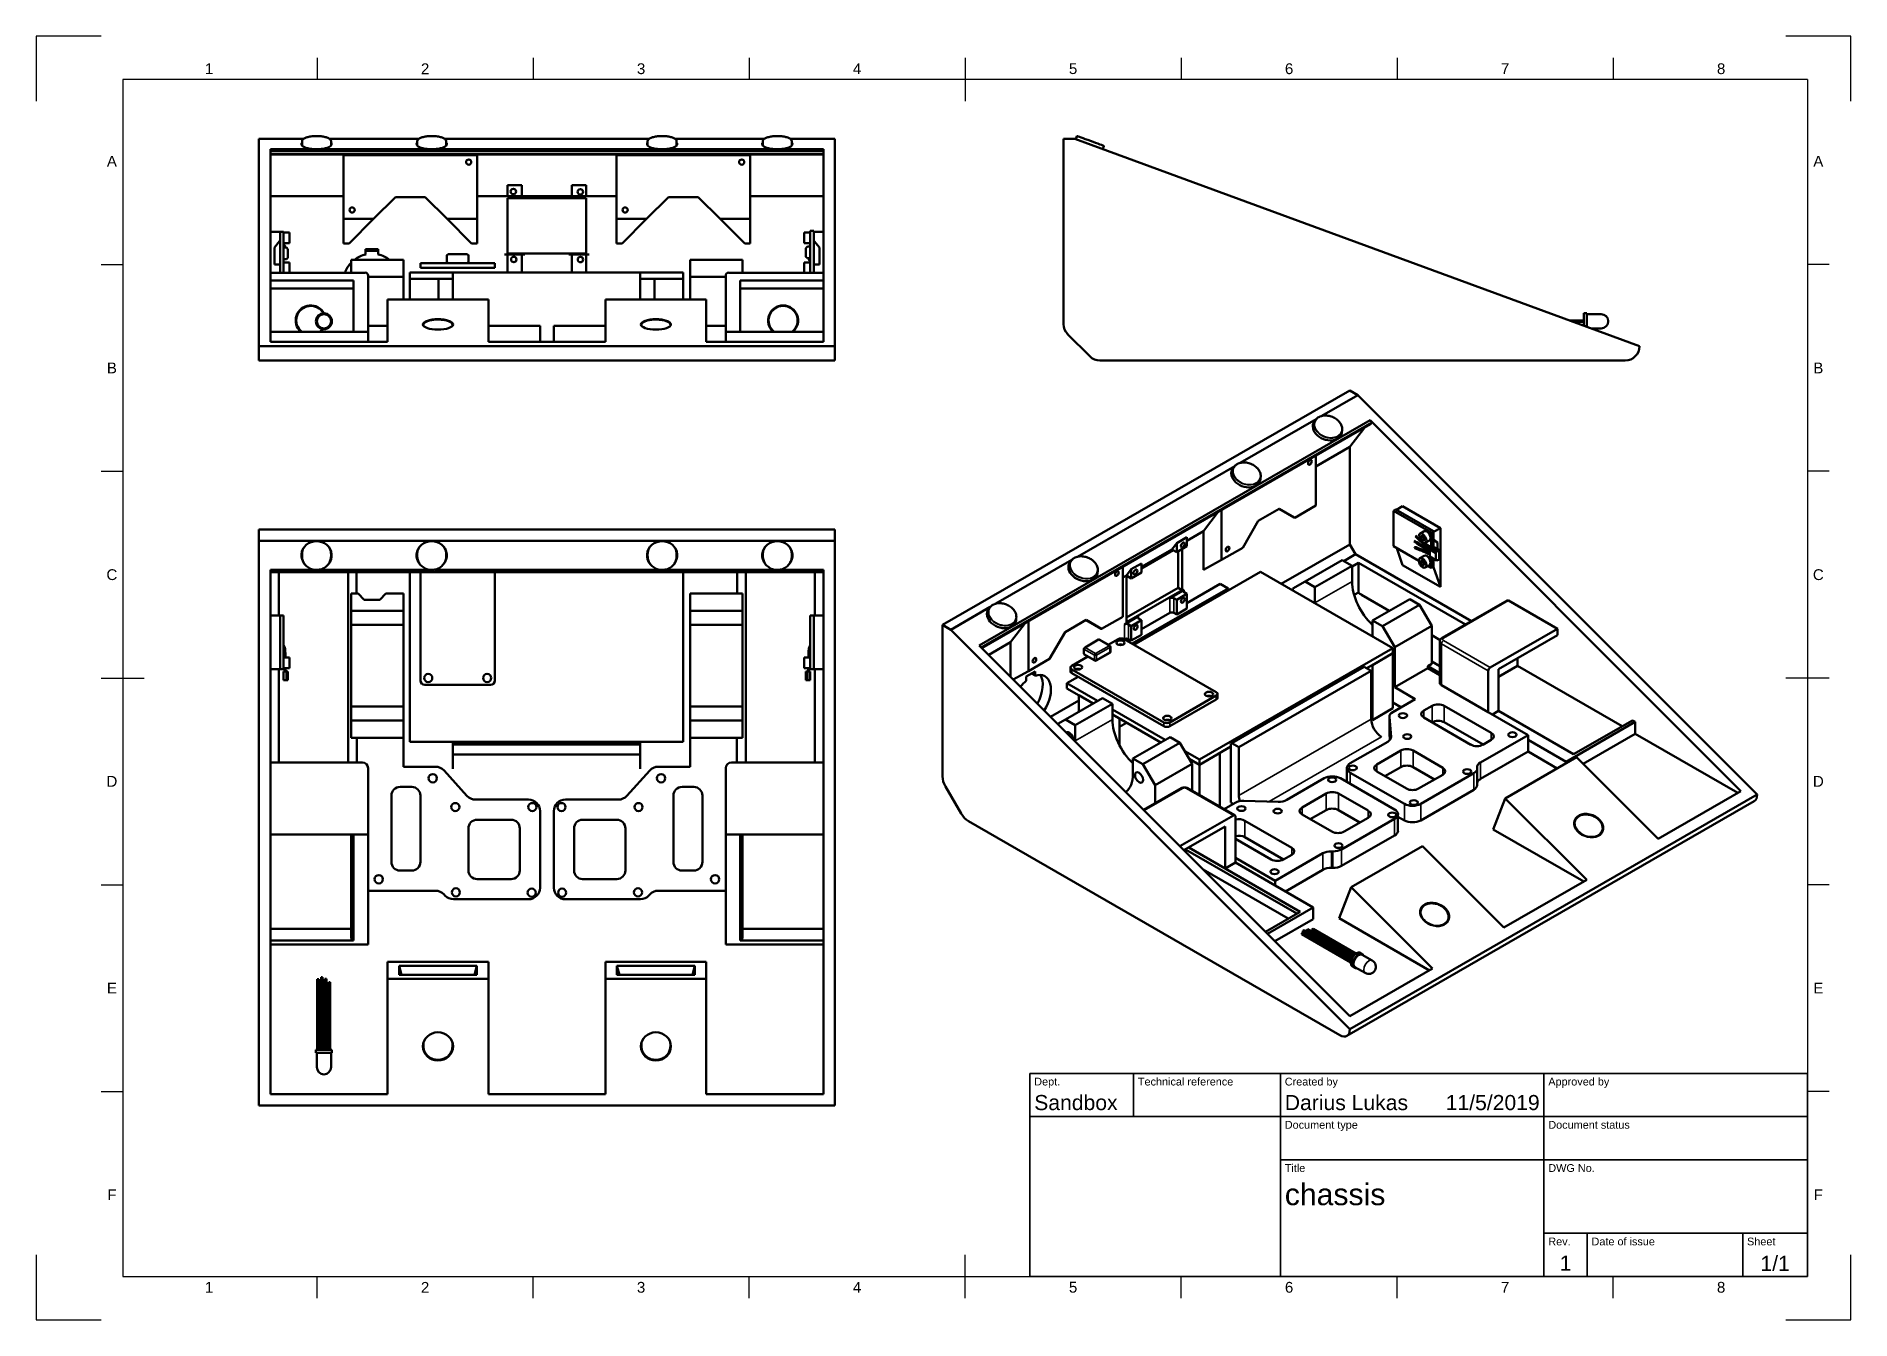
# Model space of a CAD drawing. Header units: millimetres. Extents: x 0 to 420, y 0 to 297.
import ezdxf
from ezdxf.enums import TextEntityAlignment as Align

# ---------------------------------------------------------------- set-up
doc = ezdxf.new("R2010")
doc.units = ezdxf.units.MM
doc.header["$LTSCALE"] = 0.75
for name, color, linetype, lineweight in [('Border', 7, 'Continuous', 25), ('TitleBlock', 7, 'Continuous', 35), ('Visible', 7, 'Continuous', 50), ('Visible Narrow', 7, 'Continuous', 35)]:
    doc.layers.add(name, color=color, linetype=linetype, lineweight=lineweight)
doc.styles.add('FusionTitle', font='')
doc.styles.get('FusionTitle').set_extended_font_data('Arial Unicode MS')

# ---------------------------------------------------------------- blocks, each defined once
blk = doc.blocks.new('ISO_A3_SHEET')
at = {"layer": 'Border'}
for p, q in [((15, 297), (0, 297)), ((0, 297), (0, 282)), ((420, 297), (405, 297)), ((420, 282), (420, 297)), ((65, 292), (65, 287)), ((115, 292), (115, 287)), ((165, 292), (165, 287)), ((215, 292), (215, 282)), ((265, 292), (265, 287)), ((315, 292), (315, 287)), ((365, 292), (365, 287)), ((410, 287), (20, 287)), ((20, 287), (20, 10)), ((410, 287), (410, 10)), ((15, 244.16666), (20, 244.16666)), ((415, 244.16666), (410, 244.16666)), ((15, 196.33333), (20, 196.33333)), ((415, 196.33333), (410, 196.33333)), ((15, 148.5), (25, 148.5)), ((415, 148.5), (405, 148.5)), ((15, 100.66667), (20, 100.66667)), ((415, 100.66667), (410, 100.66667)), ((15, 52.83334), (20, 52.83334)), ((415, 52.83334), (410, 52.83334)), ((0, 15), (0, 0)), ((215, 5), (215, 15)), ((420, 0), (420, 15)), ((20, 10), (410, 10)), ((65, 5), (65, 10)), ((115, 5), (115, 10)), ((165, 5), (165, 10)), ((265, 5), (265, 10)), ((315, 5), (315, 10)), ((365, 5), (365, 10)), ((0, 0), (15, 0)), ((405, 0), (420, 0))]:
    blk.add_line(p, q, dxfattribs=at)
at = {"layer": 'Border', "style": 'FusionTitle'}
for s, p in [('1', (40, 289.5)), ('2', (90, 289.5)), ('3', (140, 289.5)), ('4', (190, 289.5)), ('5', (240, 289.5)), ('6', (290, 289.5)), ('7', (340, 289.5)), ('8', (390, 289.5)), ('A', (17.5, 268.08333)), ('A', (412.5, 268.08333)), ('B', (17.5, 220.25)), ('B', (412.5, 220.25)), ('C', (17.5, 172.41667)), ('C', (412.5, 172.41667)), ('D', (17.5, 124.58334)), ('D', (412.5, 124.58334)), ('E', (17.5, 76.75001)), ('E', (412.5, 76.75001)), ('F', (17.5, 28.91668)), ('F', (412.5, 28.91668)), ('1', (40, 7.5)), ('2', (90, 7.5)), ('3', (140, 7.5)), ('4', (190, 7.5)), ('5', (240, 7.5)), ('6', (290, 7.5)), ('7', (340, 7.5)), ('8', (390, 7.5))]:
    blk.add_text(s, height=2.5, dxfattribs=at).set_placement(p, align=Align.MIDDLE)
blk = doc.blocks.new('ISO_TITLEBLOCK')
at = {"layer": 'TitleBlock'}
for p, q in [((0, 47), (-180, 47)), ((-180, 47), (-180, 0)), ((-156, 37), (-156, 47)), ((-122, 0), (-122, 47)), ((-61, 0), (-61, 47)), ((0, 0), (0, 47)), ((-180, 37), (0, 37)), ((-122, 27), (0, 27)), ((-61, 10), (0, 10)), ((-51, 0), (-51, 10)), ((-15, 0), (-15, 10)), ((-180, 0), (0, 0))]:
    blk.add_line(p, q, dxfattribs=at)
at = {"layer": 'TitleBlock', "style": 'FusionTitle'}
for s, p in [('Dept.', (-179, 46)), ('Technical reference', (-155, 46)), ('Created by', (-121, 46)), ('Approved by', (-60, 46)), ('Document type', (-121, 36)), ('Document status', (-60, 36)), ('Title', (-121, 26)), ('DWG No.', (-60, 26)), ('Rev.', (-60, 9)), ('Date of issue', (-50, 9)), ('Sheet', (-14, 9))]:
    blk.add_text(s, height=1.8, dxfattribs=at).set_placement(p, align=Align.TOP_LEFT)
for tag, p, height in [('DEPT', (-179, 38.5), 3.5), ('TECHNICAL_REFERENCE', (-155, 38.5), 3.5), ('CREATED_BY', (-121, 38.5), 3.5), ('APPROVED_BY', (-60, 38.5), 3.5), ('DOCUMENT_TYPE', (-121, 28.5), 3.5), ('DOCUMENT_STATUS', (-60, 28.5), 3.5), ('TITLE_1', (-121, 16.5), 5), ('TITLE_2', (-121, 9), 5), ('TITLE_3', (-121, 1.5), 5), ('DATE_OF_ISSUE', (-50, 1.5), 3.5)]:
    blk.add_attdef(tag, p, '', height=height, dxfattribs=at)
for tag, p in [('CREATED_DATE', (-62, 38.5)), ('APPROVED_DATE', (-1, 38.5))]:
    blk.add_attdef(tag, text='', height=3.5, dxfattribs=at).set_placement(p, align=Align.RIGHT)
for tag, height, p in [('DRAWING_NUMBER', 5, (-30.5, 16.6)), ('REV', 3.5, (-56, 3.1)), ('SHEET', 3.5, (-7.5, 3.1))]:
    blk.add_attdef(tag, text='', height=height, dxfattribs=at).set_placement(p, align=Align.MIDDLE)

msp = doc.modelspace()

# ---------------------------------------------------------------- linework, layer by layer
at = {"layer": 'Visible'}
for p, q in [((51.53, 273.3, -64), (61.92, 273.3, -64)), ((51.53, 225.3, 66.67), (51.53, 273.3, -64)), ((67.81, 273.3, -64), (88.59, 273.3, -64)), ((94.48, 273.3, -64), (141.92, 273.3, -64)), ((147.81, 273.3, -64), (168.59, 273.3, -64)), ((174.48, 273.3, -64), (184.87, 273.3, -64)), ((184.87, 273.3, -64), (184.87, 225.3, 66.67)), ((182.2, 270.85, -57.33), (54.2, 270.85, -57.33)), ((54.2, 270.85, -57.33), (54.2, 226.28, 64)), ((182.2, 270.51, -56.76), (54.2, 270.51, -56.76)), ((182.2, 269.78, -57.21), (54.2, 269.78, -57.21)), ((54.2, 269.61, -57.9), (182.2, 269.61, -57.9)), ((61.52, 272.72, -60.43), (61.52, 271.73, -60.8)), ((68.22, 272.72, -60.43), (68.22, 271.73, -60.8)), ((71.14, 269.51, -58.16), (102.07, 269.51, -58.16)), ((71.14, 269.51, -58.16), (71.14, 254.72, -58.16)), ((88.18, 272.72, -60.43), (88.18, 271.73, -60.8)), ((94.88, 272.72, -60.43), (94.88, 271.73, -60.8)), ((102.07, 254.72, -58.16), (102.07, 269.51, -58.16)), ((134.33, 269.51, -58.16), (165.26, 269.51, -58.16)), ((134.33, 269.51, -58.16), (134.33, 254.72, -58.16)), ((141.52, 272.72, -60.43), (141.52, 271.73, -60.8)), ((148.22, 272.72, -60.43), (148.22, 271.73, -60.8)), ((165.26, 254.72, -58.16), (165.26, 269.51, -58.16)), ((168.18, 272.72, -60.43), (168.18, 271.73, -60.8)), ((174.88, 272.72, -60.43), (174.88, 271.73, -60.8)), ((182.2, 226.28, 64), (182.2, 270.85, -57.33)), ((109.06, 262.54, -62.43), (112.39, 262.54, -62.43)), ((109.06, 262.54, -62.43), (109.06, 259.97, -62.43)), ((112.39, 259.97, -62.43), (112.39, 262.54, -62.43)), ((123.96, 262.54, -62.43), (127.29, 262.54, -62.43)), ((123.96, 262.54, -62.43), (123.96, 259.97, -62.43)), ((127.29, 259.97, -62.43), (127.29, 262.54, -62.43)), ((71.14, 259.97, -64), (54.2, 259.97, -64)), ((78.09, 254.72, -58.16), (83.16, 259.78, -58.16)), ((83.16, 259.78, -58.16), (90.05, 259.78, -58.16)), ((90.05, 259.78, -58.16), (95.12, 254.72, -58.16)), ((109.06, 259.97, -64), (102.07, 259.97, -64)), ((109.06, 259.97, -62.43), (112.39, 259.97, -62.43)), ((109.06, 246.74, -64), (109.06, 259.51, -64)), ((109.06, 259.51, -64), (127.29, 259.51, -64)), ((123.96, 259.97, -64), (112.39, 259.97, -64)), ((123.96, 259.97, -62.43), (127.29, 259.97, -62.43)), ((134.33, 259.97, -64), (127.29, 259.97, -64)), ((127.29, 259.51, -64), (127.29, 246.74, -64)), ((141.28, 254.72, -58.16), (146.35, 259.78, -58.16)), ((146.35, 259.78, -58.16), (153.24, 259.78, -58.16)), ((153.24, 259.78, -58.16), (158.31, 254.72, -58.16)), ((182.2, 259.97, -64), (165.26, 259.97, -64)), ((71.14, 254.72, -58.16), (78.09, 254.72, -58.16)), ((71.14, 254.72, -58.16), (71.14, 249.05, -64)), ((72.42, 249.05, -64), (78.09, 254.72, -58.16)), ((95.12, 254.72, -58.16), (102.07, 254.72, -58.16)), ((95.12, 254.72, -58.16), (100.78, 249.05, -64)), ((102.07, 249.05, -64), (102.07, 254.72, -58.16)), ((134.33, 254.72, -58.16), (141.28, 254.72, -58.16)), ((134.33, 254.72, -58.16), (134.33, 249.05, -64)), ((135.62, 249.05, -64), (141.28, 254.72, -58.16)), ((158.31, 254.72, -58.16), (165.26, 254.72, -58.16)), ((158.31, 254.72, -58.16), (163.98, 249.05, -64)), ((165.26, 249.05, -64), (165.26, 254.72, -58.16)), ((54.2, 251.77, -34.34), (56.44, 251.77, -34.34)), ((56.33, 249.56, -34.34), (55.13, 248.16, -34.34)), ((55.13, 248.16, -34.34), (55.13, 244.2, -34.34)), ((56.33, 249.56, -34.34), (56.44, 249.56, -34.34)), ((56.44, 242.3, -34.34), (56.44, 251.77, -34.34)), ((56.44, 251.77, -34.34), (57.24, 251.77, -34.34)), ((56.44, 251.77, -34.34), (56.44, 249.56, -34.34)), ((57.24, 251.77, -34.34), (57.24, 248.1, -34.34)), ((57.24, 251.59, -35.77), (58.63, 251.59, -35.77)), ((57.24, 249.1, -35.77), (58.63, 249.1, -35.77)), ((57.24, 248.1, -31.78), (57.91, 248.1, -31.78)), ((57.24, 245.44, -31.78), (57.24, 248.1, -31.78)), ((57.91, 248.1, -31.78), (58.25, 247.76, -31.78)), ((71.14, 249.05, -64), (72.42, 249.05, -64)), ((100.78, 249.05, -64), (102.07, 249.05, -64)), ((134.33, 249.05, -64), (135.62, 249.05, -64)), ((163.98, 249.05, -64), (165.26, 249.05, -64)), ((179.16, 251.59, -35.77), (177.77, 251.59, -35.77)), ((179.16, 249.1, -35.77), (177.77, 249.1, -35.77)), ((178.15, 247.99, -31.77), (178.49, 248.32, -31.77)), ((178.15, 246, -31.77), (178.15, 247.99, -31.77)), ((179.16, 248.32, -31.77), (178.49, 248.32, -31.77)), ((179.96, 252, -34.34), (179.16, 252, -34.34)), ((179.16, 248.32, -34.34), (179.16, 252, -34.34)), ((179.16, 248.32, -31.77), (179.16, 245.66, -31.77)), ((179.96, 252, -34.34), (179.96, 242.3, -34.34)), ((182.2, 251.77, -34.34), (179.96, 251.77, -34.34)), ((180.07, 249.56, -34.34), (179.96, 249.56, -34.34)), ((181.27, 248.16, -34.34), (180.07, 249.56, -34.34)), ((181.27, 248.16, -34.34), (181.27, 244.2, -34.34)), ((55.13, 244.2, -34.34), (56.44, 244.2, -34.34)), ((56.44, 244.2, -34.34), (56.44, 242.3, -34.34)), ((57.24, 245.44, -34.34), (57.24, 242.3, -34.34)), ((57.24, 245.44, -31.78), (57.91, 245.44, -31.78)), ((57.24, 244.66, -35.77), (58.63, 244.66, -35.77)), ((58.25, 245.77, -31.78), (57.91, 245.44, -31.78)), ((58.25, 247.76, -31.78), (58.25, 245.77, -31.78)), ((85.04, 245.3, -22.46), (72.9, 245.3, -22.46)), ((72.9, 245.3, -22.46), (72.9, 242.3, -19.46)), ((76.24, 246.52, -64), (76.24, 247.72, -64)), ((79.17, 247.72, -64), (76.24, 247.72, -64)), ((79.17, 247.38, -66.67), (76.24, 247.38, -66.67)), ((79.17, 247.72, -64), (79.17, 246.52, -64)), ((85.04, 241.3, -18.46), (85.04, 245.3, -22.46)), ((88.95, 244.53, -31.66), (88.95, 243.43, -31.66)), ((89.95, 244.53, -30.66), (105.15, 244.53, -30.66)), ((95.02, 246.22, -60.39), (95.02, 244.87, -60.39)), ((99.75, 246.55, -60.39), (95.35, 246.55, -60.39)), ((100.08, 244.87, -60.39), (100.08, 246.22, -60.39)), ((106.15, 243.43, -31.66), (106.15, 244.53, -31.66)), ((127.29, 246.74, -64), (109.06, 246.74, -64)), ((109.06, 246.48, -62.43), (109.06, 242.33, -62.43)), ((112.39, 246.48, -62.43), (109.06, 246.48, -62.43)), ((112.39, 242.33, -62.43), (112.39, 246.48, -62.43)), ((123.96, 242.33, -62.43), (123.96, 246.48, -62.43)), ((127.29, 246.48, -62.43), (123.96, 246.48, -62.43)), ((127.29, 242.33, -62.43), (127.29, 246.48, -62.43)), ((163.5, 245.3, -22.46), (151.36, 245.3, -22.46)), ((151.36, 245.3, -22.46), (151.36, 241.3, -18.46)), ((163.5, 242.3, -19.46), (163.5, 245.3, -22.46)), ((179.16, 244.66, -35.76), (177.77, 244.66, -35.76)), ((178.49, 245.66, -31.77), (178.15, 246, -31.77)), ((179.16, 245.66, -31.77), (178.49, 245.66, -31.77)), ((179.16, 242.3, -34.34), (179.16, 245.66, -34.34)), ((181.27, 244.2, -34.34), (179.96, 244.2, -34.34)), ((54.2, 242.3, 3.93), (76.14, 242.3, 3.93)), ((54.2, 240.47, 3.93), (73.43, 240.47, 3.93)), ((73.43, 228.64, 3.93), (73.43, 240.47, 3.93)), ((76.81, 229.97, 3.93), (76.81, 241.64, 3.93)), ((76.81, 241.3, -18.46), (85.04, 241.3, -18.46)), ((85.04, 236.08, -18.46), (85.04, 241.3, -18.46)), ((86.43, 242.33, -17.49), (96.43, 242.33, -17.49)), ((86.43, 240.86, -17.49), (86.43, 242.33, -17.49)), ((86.43, 236.08, -17.49), (86.43, 240.86, -17.49)), ((86.43, 240.86, -17.49), (93.09, 240.86, -17.49)), ((86.43, 240.86, -17.49), (96.43, 240.86, -17.49)), ((105.15, 243.43, -30.66), (89.95, 243.43, -30.66)), ((93.09, 236.08, -17.49), (93.09, 240.86, -17.49)), ((139.76, 242.33, -14.55), (96.43, 242.33, -14.55)), ((96.43, 236.08, -14.55), (96.43, 242.33, -14.55)), ((139.76, 236.08, -14.55), (139.76, 242.33, -14.55)), ((139.76, 242.33, -17.49), (149.76, 242.33, -17.49)), ((139.76, 240.86, -17.49), (149.76, 240.86, -17.49)), ((143.09, 240.86, -17.49), (149.76, 240.86, -17.49)), ((143.09, 236.08, -17.49), (143.09, 240.86, -17.49)), ((149.76, 240.86, -17.49), (149.76, 242.33, -17.49)), ((149.76, 236.08, -17.49), (149.76, 240.86, -17.49)), ((151.36, 241.3, -18.46), (159.59, 241.3, -18.46)), ((151.36, 236.08, -18.46), (151.36, 241.3, -18.46)), ((159.59, 229.97, 3.93), (159.59, 241.64, 3.93)), ((182.2, 242.3, 3.93), (160.25, 242.3, 3.93)), ((162.97, 228.64, 3.93), (162.97, 240.47, 3.93)), ((182.2, 240.47, 3.93), (162.97, 240.47, 3.93)), ((54.2, 238.64, 0.01), (73.43, 238.64, 0.01)), ((81.31, 226.28, 64), (81.31, 236.08, 37.33)), ((81.31, 236.08, 37.33), (104.64, 236.08, 37.33)), ((104.64, 236.08, 37.33), (104.64, 226.28, 64)), ((131.76, 226.28, 64), (131.76, 236.08, 37.33)), ((131.76, 236.08, 37.33), (155.09, 236.08, 37.33)), ((155.09, 236.08, 37.33), (155.09, 226.28, 64)), ((182.2, 238.64, 0.01), (162.97, 238.64, 0.01)), ((54.2, 228.64, 29.43), (76.81, 228.64, 29.43)), ((76.81, 229.97, 16.95), (81.31, 229.97, 16.95)), ((76.81, 228.64, 16.95), (76.81, 229.97, 16.95)), ((76.81, 226.28, 29.43), (76.81, 228.64, 29.43)), ((89.63, 230.26, 52.95), (89.63, 230, 52.86)), ((96.33, 230.26, 52.95), (96.33, 230, 52.86)), ((104.64, 229.97, 18.93), (113.93, 229.97, 18.93)), ((116.6, 226.28, 16.26), (116.6, 229.97, 16.26)), ((119.8, 229.97, 16.26), (119.8, 226.28, 16.26)), ((131.76, 229.97, 18.93), (122.47, 229.97, 18.93)), ((140.07, 230.26, 52.95), (140.07, 230, 52.86)), ((146.77, 230.26, 52.95), (146.77, 230, 52.86)), ((159.59, 229.97, 16.95), (155.09, 229.97, 16.95)), ((159.59, 228.64, 16.95), (159.59, 229.97, 16.95)), ((159.59, 226.28, 29.43), (159.59, 228.64, 29.43)), ((182.2, 228.64, 29.43), (159.59, 228.64, 29.43)), ((184.87, 225.3, 66.67), (51.53, 225.3, 66.67)), ((51.53, 225.28, 66.67), (51.53, 225.3, 66.67)), ((54.2, 226.28, 64), (81.31, 226.28, 64)), ((104.64, 226.28, 64), (131.76, 226.28, 64)), ((155.09, 226.28, 64), (182.2, 226.28, 64)), ((184.87, 225.28, 66.67), (184.87, 225.3, 66.67)), ((51.53, 221.97, 63.36), (184.87, 221.97, 63.36))]:
    msp.add_line(p, q, dxfattribs=at)
at = {"layer": 'Visible', "extrusion": (1, -2e-16, 2.967e-13)}
for p, q in [((237.76, 230.42, 66.67), (237.76, 273.3, 66.67)), ((237.76, 273.3, 66.67), (240.43, 273.3, 66.67)), ((371.1, 225.3, 66.67), (240.43, 273.3, 66.67)), ((240.85, 273.88, 53.33), (240.62, 273.23, 53.33)), ((247.14, 271.57, 53.33), (246.91, 270.92, 53.33)), ((358.23, 231.21, 53.18), (355.03, 231.21, 53.18)), ((358.9, 232.89, 51.62), (358.23, 232.89, 51.62)), ((358.9, 232.7, 51.62), (362.22, 232.7, 51.62)), ((238.74, 228.06, 66.67), (243.86, 222.95, 66.67)), ((358.23, 230.89, 53.18), (355.9, 230.89, 53.18)), ((359.95, 229.4, 51.62), (362.22, 229.4, 51.62)), ((371.1, 225.28, 66.67), (371.1, 225.3, 66.67)), ((367.79, 221.97, 66.67), (246.21, 221.97, 66.67))]:
    msp.add_line(p, q, dxfattribs=at)
at = {"layer": 'Visible', "extrusion": (0.707107, -0.407196, 0.578093)}
for p, q in [((304.06, 215.06, -62.48), (209.78, 160.77, 14.6)), ((305.94, 213.97, -60.94), (304.06, 215.06, -62.48)), ((297.55, 209.14, -54.08), (305.94, 213.97, -60.94)), ((305.94, 213.97, -60.94), (398.34, 121.53, -13.04)), ((308.77, 208.17, -56.96), (218.26, 156.05, 17.04)), ((309.17, 207.66, -56.83), (218.74, 155.58, 17.11)), ((308.86, 207.24, -57.5), (218.88, 155.43, 16.06)), ((278.7, 198.28, -38.67), (296.27, 208.4, -53.03)), ((295.92, 207.83, -51.5), (295.52, 206.82, -52.7)), ((304.06, 201.99, -67.08), (307.44, 206.43, -59.81)), ((308.77, 208.17, -56.96), (309.17, 207.66, -56.83)), ((394.57, 122.33, -12.48), (308.77, 208.17, -56.96)), ((309.17, 207.66, -56.83), (308.86, 207.24, -57.5)), ((304.06, 201.99, -67.08), (296.21, 197.47, -60.66)), ((302.16, 205.4, -51.5), (301.77, 204.39, -52.7)), ((304.06, 179.43, -82.97), (304.06, 201.99, -67.08)), ((240.98, 176.57, -7.83), (277.41, 197.54, -37.61)), ((296.21, 188.42, -56.93), (296.21, 199.96, -48.8)), ((277.06, 196.97, -36.09), (276.67, 195.96, -37.29)), ((283.31, 194.54, -36.09), (282.91, 193.53, -37.29)), ((270.21, 182.5, -39.41), (273.59, 186.94, -32.14)), ((274.34, 187.37, -30.92), (274.34, 175.82, -39.05)), ((279.26, 178.65, -43.07), (282.84, 184.86, -43.08)), ((282.84, 184.86, -43.08), (287.71, 187.66, -47.07)), ((291.17, 185.64, -62.83), (287.7, 187.66, -57.16)), ((287.71, 187.66, -47.07), (291.3, 185.59, -52.91)), ((291.29, 185.59, -52.92), (291.17, 185.64, -62.83)), ((291.29, 185.59, -52.92), (291.3, 185.59, -52.91)), ((291.3, 185.59, -52.91), (296.21, 188.42, -56.93)), ((314.7, 187.52, -60.37), (314.14, 187.19, -59.91)), ((322.88, 182.15, -52.76), (314.14, 187.19, -59.91)), ((314.14, 187.19, -59.91), (314.14, 179.01, -65.67)), ((314.7, 187.52, -60.37), (323.45, 182.48, -53.23)), ((316.28, 188.25, -61.8), (314.86, 187.43, -60.64)), ((316.28, 188.25, -61.8), (325.03, 183.21, -54.65)), ((263.99, 179.73, -31.02), (266.34, 181.09, -32.94)), ((270.21, 182.5, -39.41), (266.34, 180.27, -36.25)), ((266.34, 178.99, -34.42), (266.34, 181.09, -32.94)), ((270.21, 173.57, -45.7), (270.21, 182.5, -39.41)), ((321.25, 182.47, -54.54), (320.27, 181.9, -53.74)), ((320.48, 181.33, -53.88), (320.89, 181.37, -53.35)), ((320.48, 180.79, -54.26), (320.48, 181.33, -53.88)), ((320.48, 180.79, -54.26), (320.95, 181.06, -54.65)), ((320.89, 180.28, -54.12), (320.48, 180.79, -54.26)), ((320.89, 181.37, -53.35), (321.3, 180.86, -53.21)), ((320.95, 181.06, -54.65), (320.95, 181.29, -54.49)), ((321.3, 180.63, -54.53), (320.95, 181.06, -54.65)), ((321.3, 180.86, -53.21), (321.3, 180.32, -53.6)), ((323.45, 182.48, -53.23), (322.88, 182.15, -52.76)), ((322.88, 178.72, -55.18), (322.88, 182.15, -52.76)), ((325.03, 183.21, -54.65), (323.45, 182.3, -53.36)), ((323.45, 182.48, -53.23), (323.45, 178.83, -55.8)), ((325.03, 183.21, -54.65), (325.03, 169.58, -64.26)), ((262.87, 178.27, -33.41), (255.81, 174.2, -27.63)), ((255.81, 173.83, -27.9), (263.2, 178.08, -33.94)), ((262.87, 178.27, -33.41), (263.99, 179.73, -31.02)), ((262.87, 178.27, -33.41), (263.99, 177.63, -32.5)), ((263.99, 179.73, -31.02), (263.99, 177.63, -32.5)), ((263.99, 177.63, -32.5), (266.34, 178.99, -34.42)), ((264.29, 169.36, -43.72), (264.29, 177.8, -37.77)), ((265.23, 178.35, -36.24), (265.23, 168.81, -42.95)), ((274.34, 175.82, -39.05), (279.26, 178.65, -43.07)), ((288.18, 170.29, -69.99), (304.06, 179.43, -82.97)), ((302.66, 175.57, -80.74), (305.38, 177.14, -82.96)), ((304.06, 179.43, -82.97), (305.38, 177.14, -82.96)), ((305.38, 177.14, -82.96), (332.21, 161.69, -61.03)), ((314.14, 179.01, -65.67), (320.02, 175.62, -60.87)), ((314.9, 178.57, -66.93), (316.28, 174.61, -71.4)), ((321.26, 176.79, -58.53), (320.28, 176.23, -57.73)), ((320.89, 180.28, -54.12), (321.3, 180.51, -54.46)), ((321.3, 180.32, -53.6), (320.89, 180.28, -54.12)), ((322.49, 180.31, -54.54), (321.51, 179.75, -53.74)), ((322.78, 178.66, -54.18), (322.55, 178.25, -54.18)), ((322.55, 178.25, -54.18), (323.99, 177.42, -53)), ((322.55, 178.25, -54.18), (322.55, 176.62, -55.33)), ((323.99, 175.79, -54.15), (322.55, 176.62, -55.33)), ((322.55, 176.62, -55.33), (322.78, 176.49, -55.71)), ((323.26, 178.93, -54.57), (322.78, 178.66, -54.18)), ((324.22, 177.83, -53.01), (322.78, 178.66, -54.18)), ((322.78, 176.49, -55.71), (324.22, 175.66, -54.54)), ((322.88, 173.97, -58.53), (322.88, 176.43, -56.8)), ((323.26, 178.93, -54.57), (324.7, 178.11, -53.39)), ((323.52, 180.53, -54.7), (323.45, 180.49, -54.64)), ((323.45, 180.4, -56.95), (324.37, 179.88, -56.2)), ((324.37, 179.88, -56.2), (323.52, 180.53, -54.7)), ((323.99, 177.42, -53), (324.22, 177.83, -53.01)), ((323.99, 175.79, -54.15), (323.99, 177.42, -53)), ((324.7, 178.11, -53.39), (324.22, 177.83, -53.01)), ((324.37, 179.88, -56.2), (324.37, 178.3, -57.31)), ((324.7, 178.11, -53.39), (324.7, 175.93, -54.93)), ((222.13, 165.71, 7.58), (239.7, 175.83, -6.78)), ((239.35, 175.26, -5.26), (238.95, 174.24, -6.45)), ((245.59, 172.83, -5.26), (245.2, 171.81, -6.45)), ((251.53, 162.68, -20.4), (251.53, 174.23, -12.27)), ((252.34, 172.21, -24.79), (251.53, 171.74, -24.13)), ((252.34, 172.21, -24.79), (253.45, 173.67, -22.4)), ((252.34, 172.21, -24.79), (253.45, 171.56, -23.88)), ((253.45, 173.67, -22.4), (255.81, 175.02, -24.33)), ((253.45, 173.67, -22.4), (253.45, 171.56, -23.88)), ((253.45, 171.56, -23.88), (255.81, 172.92, -25.81)), ((283.37, 173.06, -56.65), (254.09, 156.2, -32.71)), ((255.81, 172.92, -25.81), (255.81, 175.02, -24.33)), ((274.34, 175.82, -39.06), (270.21, 173.57, -45.7)), ((274.34, 175.82, -39.06), (274.34, 175.82, -39.05)), ((314.01, 155.42, -31.59), (283.37, 173.06, -56.65)), ((293.71, 170.84, -48.33), (302.29, 175.78, -55.35)), ((304.57, 174.47, -53.48), (295.99, 169.53, -46.46)), ((302.29, 175.78, -55.35), (304.57, 174.47, -53.48)), ((306.05, 175.14, -80.13), (304.57, 174.29, -78.93)), ((304.57, 170.86, -56.02), (304.57, 174.47, -53.48)), ((306.05, 175.14, -80.13), (306.05, 168.29, -84.96)), ((330.81, 160.88, -59.89), (306.05, 175.14, -80.13)), ((316.28, 174.61, -71.4), (325.02, 169.58, -64.25)), ((320.49, 175.66, -57.87), (320.9, 175.7, -57.34)), ((320.49, 175.11, -58.25), (320.49, 175.66, -57.87)), ((320.49, 175.11, -58.25), (320.96, 175.39, -58.64)), ((320.9, 174.61, -58.11), (320.49, 175.11, -58.25)), ((320.9, 175.7, -57.34), (321.3, 175.19, -57.2)), ((320.9, 174.61, -58.11), (321.3, 174.84, -58.44)), ((321.3, 174.64, -57.58), (320.9, 174.61, -58.11)), ((320.96, 175.39, -58.64), (320.96, 175.62, -58.47)), ((321.3, 174.96, -58.52), (320.96, 175.39, -58.64)), ((321.3, 175.19, -57.2), (321.3, 174.64, -57.58)), ((322.5, 174.64, -58.53), (321.52, 174.07, -57.73)), ((322.11, 174.42, -59.16), (322.88, 173.97, -58.53)), ((323.45, 174.3, -58.99), (322.88, 173.97, -58.53)), ((323.44, 174.12, -59.12), (323.29, 174.21, -59.25)), ((323.44, 174.3, -59), (323.44, 174.12, -59.12)), ((325.02, 169.58, -64.25), (323.44, 174.12, -59.12)), ((323.45, 176.1, -57.72), (323.45, 174.3, -58.99)), ((324.22, 175.66, -54.54), (323.99, 175.79, -54.15)), ((324.7, 175.93, -54.93), (324.22, 175.66, -54.54)), ((252.34, 171.83, -25.06), (252.67, 172.02, -25.33)), ((252.34, 161.39, -32.41), (252.34, 171.83, -25.06)), ((252.34, 162.48, -33.95), (264.29, 169.36, -43.72)), ((265.23, 168.81, -42.95), (252.34, 161.39, -32.41)), ((275.87, 169.23, -51.21), (253.67, 156.45, -33.06)), ((262.4, 166.97, -40.79), (265.7, 168.87, -43.49)), ((265.23, 168.81, -42.95), (264.29, 169.36, -43.72)), ((265.7, 168.33, -42.72), (266.34, 167.96, -42.2)), ((266.34, 165.85, -46.41), (274.05, 170.28, -52.7)), ((274.05, 170.28, -52.7), (275.87, 169.23, -51.21)), ((276.08, 168.87, -51.21), (275.87, 169.23, -51.21)), ((290.88, 169.2, -52.94), (293.71, 170.84, -48.33)), ((290.88, 169.2, -52.94), (290.88, 168.73, -53.27)), ((295.99, 169.53, -46.46), (293.71, 170.84, -48.33)), ((295.99, 165.92, -49), (295.99, 169.53, -46.46)), ((305.05, 167.71, -84.14), (306.05, 168.29, -84.96)), ((325.03, 169.58, -64.26), (325.02, 169.58, -64.25)), ((211.66, 159.68, 16.14), (220.84, 164.97, 8.63)), ((220.49, 164.4, 10.16), (220.1, 163.38, 8.96)), ((263.34, 166.97, -40.79), (263.99, 166.6, -40.27)), ((266.34, 167.96, -42.2), (263.99, 166.6, -40.27)), ((263.99, 163.21, -42.66), (263.99, 166.6, -40.27)), ((266.34, 164.56, -44.58), (263.99, 163.21, -42.66)), ((266.34, 164.56, -44.58), (266.34, 167.96, -42.2)), ((313.19, 164.06, -79.22), (306.75, 167.76, -84.48)), ((309.34, 161.84, -35.55), (317.92, 166.78, -42.57)), ((320.2, 165.47, -40.7), (311.62, 160.53, -33.68)), ((317.92, 166.78, -42.57), (320.2, 165.47, -40.7)), ((323.03, 160.57, -40.69), (320.2, 165.47, -40.7)), ((340.45, 166.43, -47.61), (325.4, 157.77, -35.31)), ((340.78, 166.4, -47.23), (352.09, 159.88, -37.98)), ((209.78, 125.71, -10.1), (209.78, 160.77, 14.6)), ((209.78, 160.77, 14.6), (211.66, 159.68, 16.14)), ((304.06, 67.23, 64.03), (211.66, 159.68, 16.14)), ((225.53, 156.76, -2.87), (228.91, 161.2, 4.39)), ((226.74, 161.97, 10.16), (226.34, 160.95, 8.96)), ((229.66, 161.63, 5.61), (229.66, 150.09, -2.52)), ((238.15, 159.13, -6.55), (243.03, 161.93, -10.54)), ((246.49, 159.91, -26.3), (243.01, 161.92, -20.63)), ((243.03, 161.93, -10.54), (246.61, 159.85, -16.38)), ((246.61, 159.85, -16.38), (246.49, 159.91, -26.3)), ((246.61, 159.85, -16.38), (251.53, 162.68, -20.4)), ((246.61, 159.85, -16.38), (246.61, 159.85, -16.38)), ((251.87, 160.9, -32.18), (255.17, 162.8, -34.88)), ((252.81, 160.9, -32.18), (253.45, 160.53, -31.66)), ((255.81, 161.89, -33.58), (253.45, 160.53, -31.66)), ((253.45, 160.53, -31.66), (253.45, 157.14, -34.04)), ((255.17, 162.26, -34.11), (255.81, 161.89, -33.58)), ((255.81, 159.78, -37.79), (262.4, 163.58, -43.18)), ((255.81, 158.5, -35.97), (255.81, 161.89, -33.58)), ((263.99, 163.21, -42.66), (263.34, 163.58, -43.18)), ((309.34, 161.84, -35.55), (309.34, 158.23, -38.09)), ((311.62, 160.53, -33.68), (309.34, 161.84, -35.55)), ((311.62, 160.53, -33.68), (314.45, 155.63, -33.67)), ((314.45, 155.63, -33.67), (323.03, 160.57, -40.69)), ((323.03, 151.74, -46.91), (323.03, 160.57, -40.69)), ((352.09, 159.88, -37.98), (336.57, 150.95, -25.29)), ((352.09, 159.88, -37.98), (352.09, 158.38, -39.04)), ((218.26, 156.05, 17.04), (304.06, 70.21, 61.52)), ((225.53, 156.76, -2.87), (220.46, 153.85, 1.27)), ((225.53, 148.78, -8.5), (225.53, 156.76, -2.87)), ((234.57, 152.92, -6.54), (238.15, 159.13, -6.55)), ((245.86, 157.38, -27.05), (242.76, 155.59, -24.51)), ((248.47, 155.99, -25.24), (246.03, 157.4, -27.24)), ((250.43, 157.5, -30.73), (248.14, 156.18, -28.86)), ((248.64, 154.59, -26.02), (248.64, 155.7, -25.24)), ((273.15, 145.23, -13.31), (251.84, 157.5, -30.73)), ((251.85, 157.5, -34.55), (251.87, 157.51, -34.57)), ((253.45, 157.14, -34.04), (252.81, 157.51, -34.57)), ((255.81, 158.5, -35.97), (253.45, 157.14, -34.04)), ((269.22, 129.63, 5.02), (314.01, 155.42, -31.59)), ((314.01, 154.21, -32.44), (314.01, 155.42, -31.59)), ((314.45, 146.36, -40.2), (314.45, 155.63, -33.67)), ((324.95, 157.28, -69.6), (323.03, 158.39, -71.17)), ((324.87, 147.38, -41.65), (324.87, 156.92, -34.93)), ((352.09, 158.38, -39.04), (338.49, 150.55, -27.92)), ((229.66, 150.09, -2.52), (234.57, 152.92, -6.54)), ((243.4, 153.46, -24.98), (239.68, 151.31, -21.94)), ((242.52, 154.08, -25.28), (242.52, 155.18, -24.51)), ((245.03, 152.52, -23.48), (242.59, 153.92, -25.48)), ((248.47, 154.31, -26.02), (245.37, 152.52, -23.48)), ((307.98, 150.74, -27.51), (314.01, 154.21, -32.44)), ((309.29, 151.5, -28.59), (314.01, 154.21, -32.44)), ((309.29, 138.78, -37.54), (309.29, 151.5, -28.59)), ((314.01, 141.5, -41.4), (314.01, 154.21, -32.44)), ((322.09, 151.2, -46.14), (323.03, 151.74, -46.91)), ((323.03, 152.33, -47.75), (324.87, 151.27, -46.25)), ((338.49, 148.74, -51.68), (342.9, 151.28, -55.28)), ((342.9, 153.09, -54.01), (342.9, 151.28, -55.28)), ((367.11, 137.34, -35.49), (342.9, 151.28, -55.28)), ((229.65, 150.09, -2.52), (226.14, 148.17, -8.18)), ((231.21, 150.02, -14.58), (229.13, 148.82, -12.88)), ((229.13, 147.85, -13.57), (229.13, 148.82, -12.88)), ((229.65, 150.09, -2.52), (229.66, 150.09, -2.52)), ((230.36, 149.53, -15.95), (231.21, 149.04, -15.26)), ((231.21, 150.02, -14.58), (231.21, 149.04, -15.26)), ((241.15, 148.75, -22.13), (238.58, 147.27, -20.03)), ((238.58, 146.07, -20.88), (238.58, 147.27, -20.03)), ((238.58, 147.27, -20.03), (245.68, 143.18, -14.23)), ((239.38, 150.01, -22), (239.38, 150.91, -21.36)), ((239.68, 150.5, -20.78), (260.98, 138.23, -3.36)), ((260.98, 137.33, -4), (239.68, 149.6, -21.42)), ((276.72, 133.45, -0.42), (307.36, 151.1, -25.47)), ((309.01, 150.15, -24.12), (278.37, 132.5, 0.93)), ((307.36, 151.1, -25.47), (309.01, 150.15, -24.12)), ((309.01, 138.96, -32), (309.01, 150.15, -24.12)), ((314.45, 146.36, -40.2), (322.09, 150.76, -46.45)), ((324.87, 149.6, -43.87), (322.09, 151.2, -46.14)), ((322.09, 151.2, -46.14), (322.09, 150.76, -46.45)), ((322.09, 150.76, -46.45), (324.87, 149.16, -44.17)), ((336.1, 140.59, -32.01), (336.1, 150.13, -25.29)), ((338.49, 140.88, -34.73), (338.49, 150.55, -27.92)), ((234.77, 139.53, -26.33), (241.33, 143.31, -31.69)), ((238.23, 138.89, -2.97), (246.81, 143.84, -9.99)), ((238.58, 146.07, -20.88), (244.64, 142.58, -15.93)), ((241.33, 144.49, -18.63), (244.64, 142.58, -15.93)), ((241.33, 140.68, -21.31), (241.33, 144.49, -18.63)), ((249.1, 142.52, -8.12), (246.81, 143.84, -9.99)), ((262.4, 138.23, -3.36), (273.15, 144.42, -12.15)), ((273.15, 143.52, -12.79), (262.4, 137.33, -4)), ((273.44, 143.93, -13.36), (273.44, 144.83, -12.73)), ((314, 140.62, -32.05), (319.2, 143.62, -36.31)), ((319.2, 143.62, -36.31), (314.45, 146.36, -40.2)), ((325.26, 146.84, -40.87), (336.1, 140.59, -32.01)), ((236.44, 137.86, -5.88), (238.23, 138.89, -2.97)), ((238.23, 138.89, -2.97), (240.51, 137.58, -1.1)), ((240.51, 137.58, -1.1), (249.1, 142.52, -8.12)), ((249.1, 138.91, -10.67), (249.1, 142.52, -8.12)), ((249.1, 141.22, -11.44), (261.31, 134.18, -1.45)), ((249.1, 140.02, -12.28), (260.27, 133.58, -3.15)), ((250.76, 132.85, -26.82), (250.76, 139.06, -22.45)), ((309.29, 138.78, -37.54), (309.01, 138.95, -37.78)), ((314.01, 141.5, -41.4), (309.29, 138.78, -37.54)), ((313.21, 135.72, -33.2), (313.21, 139.54, -30.51)), ((313.6, 134.91, -23.95), (313.22, 139.46, -30.41)), ((315.89, 141.72, -41.71), (314.01, 142.8, -43.25)), ((323.1, 142.07, -34.1), (321.17, 140.96, -32.53)), ((321.17, 139.33, -30.22), (332.04, 133.07, -21.34)), ((336.79, 135.81, -25.22), (325.93, 142.07, -34.1)), ((336.1, 140.59, -32.01), (345.31, 135.29, -24.48)), ((338.49, 140.88, -34.73), (337.05, 140.05, -33.55)), ((338.49, 140.88, -34.73), (355.87, 130.87, -20.52)), ((369.47, 138.7, -31.64), (355.87, 130.87, -20.52)), ((369.47, 138.7, -31.64), (370.12, 138.33, -31.11)), ((240.51, 133.97, -3.65), (240.51, 137.58, -1.1)), ((252.38, 138.13, -36.61), (250.76, 137.2, -35.29)), ((262.44, 134.84, 2.79), (253.86, 129.89, 9.81)), ((264.73, 133.52, 4.66), (262.44, 134.84, 2.79)), ((313.34, 134.18, -31), (313.22, 135.65, -33.1)), ((323.1, 138.25, -36.79), (323.07, 138.24, -36.77)), ((334.89, 133.09, -29.46), (325.93, 138.25, -36.79)), ((345.31, 135.29, -24.48), (334.28, 128.94, -15.47)), ((345.31, 134.2, -25.25), (345.31, 135.29, -24.48)), ((370.12, 138.33, -31.11), (354.13, 129.12, -18.04)), ((370.12, 135.6, -33.03), (358.05, 128.65, -23.16)), ((370.12, 138.33, -31.11), (370.12, 135.6, -33.03)), ((393.87, 121.93, -13.61), (370.12, 135.6, -33.03)), ((264.73, 133.52, 4.66), (256.14, 128.58, 11.67)), ((267.55, 128.62, 4.66), (264.73, 133.52, 4.66)), ((265.85, 131.57, 2.26), (269.22, 129.63, 5.02)), ((269.22, 128.43, 4.17), (276.48, 132.61, -1.76)), ((269.22, 128.43, 4.17), (273.94, 131.14, 0.32)), ((273.94, 118.74, -8.41), (273.94, 131.14, 0.32)), ((276.48, 133.32, -0.8), (276.72, 133.45, -0.42)), ((276.48, 119.67, -10.41), (276.48, 133.32, -0.8)), ((278.37, 132.5, 0.93), (276.72, 133.45, -0.42)), ((278.37, 121.31, -6.95), (278.37, 132.5, 0.93)), ((304.15, 128.76, -15.21), (312.82, 133.75, -22.3)), ((315.86, 131.7, -19.39), (310.28, 128.49, -14.83)), ((325.56, 127.74, -13.77), (318.69, 131.7, -19.39)), ((345.31, 131.48, -27.17), (334.28, 125.13, -18.15)), ((334.86, 133.07, -21.34), (336.79, 134.18, -22.91)), ((345.31, 134.2, -25.25), (345.31, 131.48, -27.17)), ((354.13, 129.12, -18.04), (345.31, 134.2, -25.25)), ((352.07, 127.58, -21.64), (345.31, 131.48, -27.17)), ((253.86, 129.89, 9.81), (256.14, 128.58, 11.67)), ((253.86, 129.89, 9.81), (253.86, 126.28, 7.26)), ((256.14, 128.58, 11.67), (258.97, 123.68, 11.68)), ((258.97, 123.68, 11.68), (267.55, 128.62, 4.66)), ((266.89, 129.77, 2.27), (269.22, 128.43, 4.17)), ((266.89, 129.77, 2.27), (269.22, 128.43, 4.17)), ((267.55, 122.42, 0.29), (267.55, 128.62, 4.66)), ((269.22, 128.43, 4.17), (269.22, 129.63, 5.02)), ((269.22, 121.46, -0.74), (269.22, 128.43, 4.17)), ((303.37, 124.43, -15.96), (303.37, 127.68, -13.67)), ((316.69, 119.37, -1.88), (304.15, 126.59, -12.13)), ((310.28, 126.86, -12.52), (317.16, 122.9, -6.89)), ((315.86, 127.89, -22.08), (312.18, 125.77, -19.07)), ((323.67, 125.02, -18), (318.69, 127.89, -22.08)), ((319.99, 122.9, -6.89), (325.56, 126.11, -11.45)), ((332.74, 126.45, -11.93), (320.46, 119.37, -1.88)), ((333.51, 127.78, -13.82), (333.52, 127.61, -13.57)), ((333.52, 123.72, -16.16), (333.52, 127.53, -13.47)), ((340.04, 120.65, 6.91), (356.54, 130.15, -6.58)), ((354.13, 128.77, -18.29), (354.13, 129.12, -18.04)), ((356.54, 130.15, -6.58), (375.4, 111.29, 3.19)), ((210.47, 123.39, -10.89), (214.09, 117.12, -10.88)), ((256.31, 117.98, 21.17), (264.98, 122.97, 14.08)), ((258.97, 119.51, 8.75), (258.97, 123.68, 11.68)), ((266.59, 122.97, 14.08), (277.43, 116.73, 22.95)), ((298.12, 125.29, -10.28), (289.45, 120.29, -3.19)), ((314.42, 118.07, -0.03), (301.89, 125.29, -10.28)), ((332.74, 122.63, -14.61), (320.46, 115.56, -4.57)), ((375.4, 111.29, 3.19), (394.57, 122.33, -12.48)), ((277.52, 119.62, -2.23), (274.97, 118.15, -0.15)), ((277.05, 119.35, -9.95), (276.48, 119.67, -10.41)), ((287.43, 119.85, -2.56), (279.53, 120.07, -2.87)), ((293.01, 118.54, -0.71), (298.59, 121.76, -5.27)), ((298.59, 117.94, -7.96), (294.91, 115.82, -4.95)), ((301.42, 121.76, -5.27), (308.29, 117.8, 0.35)), ((306.4, 115.07, -3.88), (301.42, 117.94, -7.96)), ((397.65, 119.98, -14.97), (303.37, 65.69, 62.11)), ((398.34, 121.53, -13.04), (304.06, 67.23, 64.03)), ((337.27, 113.44, -1.57), (340.04, 120.65, 6.91)), ((358.9, 101.79, 16.68), (340.04, 120.65, 6.91)), ((398.34, 121.5, -13.06), (398.34, 121.53, -13.04)), ((301.72, 65.85, 60.2), (215.75, 115.36, -10.08)), ((264.72, 109.57, 33.45), (277.1, 116.7, 23.33)), ((265.67, 108.62, 31.62), (275.18, 114.1, 23.84)), ((275.18, 104.42, 17.03), (275.18, 114.1, 23.84)), ((277.57, 106.89, 15.84), (277.57, 116.42, 22.56)), ((279.77, 115.48, 3.64), (290.63, 109.23, 12.52)), ((299.89, 112.96, 7.23), (293.01, 116.92, 1.6)), ((302.14, 108.82, 13.1), (314.42, 115.9, 3.05)), ((308.29, 116.17, 2.67), (302.72, 112.96, 7.23)), ((315.2, 113.17, -1.18), (315.2, 116.98, 1.51)), ((316.69, 115.56, -4.57), (315.2, 116.41, -5.78)), ((358.2, 101.39, 15.55), (337.27, 113.44, -1.57)), ((356.21, 115.5, 5.84), (355.97, 114.89, 5.12)), ((275.18, 104.42, 17.03), (266.78, 109.26, 10.16)), ((285.88, 106.49, 16.4), (277.57, 111.28, 9.61)), ((288.73, 106.51, 8.28), (279.77, 111.67, 0.95)), ((314.42, 112.08, 0.37), (302.14, 105.01, 10.41)), ((304.37, 100.11, 36.07), (320.87, 109.61, 22.58)), ((320.87, 109.61, 22.58), (339.73, 90.75, 32.35)), ((362.46, 113.07, 5.84), (362.22, 112.46, 5.12)), ((266.03, 108.82, 9.85), (291.81, 93.98, 30.93)), ((277.57, 105.8, 15.07), (275.18, 104.42, 17.03)), ((286.78, 101.58, 23.37), (277.57, 106.89, 15.84)), ((277.57, 106.89, 15.84), (277.57, 105.8, 15.07)), ((277.57, 105.8, 15.07), (286.78, 100.49, 22.6)), ((286.78, 101.58, 23.37), (297.81, 107.93, 14.36)), ((290.63, 107.6, 14.83), (288.7, 106.49, 16.4)), ((299.82, 108.38, 13.72), (300.12, 108.37, 13.73)), ((270.08, 104.2, 11.55), (289.82, 92.83, 27.69)), ((292.56, 94.41, 31.24), (275.18, 104.42, 17.03)), ((286.78, 100.49, 22.6), (286.78, 101.58, 23.37)), ((297.81, 104.12, 11.67), (289.15, 99.13, 18.75)), ((300.12, 104.56, 11.04), (299.82, 104.57, 11.03)), ((339.73, 90.75, 32.35), (358.9, 101.79, 16.68)), ((286.78, 100.49, 22.6), (295.6, 95.41, 29.81)), ((304.37, 100.11, 36.07), (301.6, 92.9, 27.6)), ((323.23, 81.24, 45.84), (304.37, 100.11, 36.07)), ((284.5, 89.77, 37.83), (292.56, 94.41, 31.24)), ((284.98, 89.3, 38.5), (295.6, 95.41, 29.81)), ((295.6, 92.69, 27.9), (286.71, 87.57, 35.17)), ((295.6, 92.69, 27.9), (295.6, 95.41, 29.81)), ((322.53, 80.84, 44.71), (301.6, 92.9, 27.6)), ((320.54, 94.96, 35), (320.3, 94.35, 34.28)), ((326.79, 92.53, 35), (326.55, 91.92, 34.28)), ((292.92, 89.46, 42.74), (293.18, 89.6, 42.53)), ((304.33, 82.88, 52.06), (292.92, 89.46, 42.74)), ((292.92, 89.19, 42.55), (292.92, 89.46, 42.74)), ((304.31, 82.64, 51.86), (292.92, 89.19, 42.55)), ((304.39, 83.14, 51.7), (293.18, 89.6, 42.53)), ((293.2, 90.02, 41.93), (293.46, 90.17, 41.72)), ((304.52, 83.5, 51.18), (293.2, 90.02, 41.93)), ((293.2, 89.76, 41.75), (293.2, 90.02, 41.93)), ((304.44, 83.29, 50.93), (293.2, 89.76, 41.75)), ((304.63, 83.73, 50.86), (293.46, 90.17, 41.72)), ((294.11, 90.23, 41.64), (294.37, 90.37, 41.43)), ((304.83, 84.05, 50.4), (294.11, 90.23, 41.64)), ((294.11, 89.96, 41.46), (294.11, 90.23, 41.64)), ((304.71, 83.86, 50.12), (294.11, 89.96, 41.46)), ((304.98, 84.26, 50.11), (294.37, 90.37, 41.43)), ((295.29, 90.27, 41.58), (295.55, 90.42, 41.37)), ((305.25, 84.54, 49.72), (295.29, 90.27, 41.58)), ((295.29, 90.01, 41.39), (295.29, 90.27, 41.58)), ((305.08, 84.37, 49.4), (295.29, 90.01, 41.39)), ((305.47, 84.71, 49.47), (295.55, 90.42, 41.37)), ((306.99, 84.62, 51.59), (306.52, 84.89, 51.21)), ((306.9, 84.45, 51.59), (309.25, 83.1, 53.51)), ((304.06, 70.21, 61.52), (323.23, 81.24, 45.84)), ((305.16, 81.43, 51.59), (304.69, 81.7, 51.21)), ((305.25, 81.59, 51.59), (307.6, 80.24, 53.51)), ((304.06, 67.21, 64.02), (304.06, 67.23, 64.03))]:
    msp.add_line(p, q, dxfattribs=at)
at = {"layer": 'Visible', "extrusion": (-1e-16, -1, 2.967e-13)}
for p, q in [((184.87, 182.89, 25.35), (51.53, 182.89, 25.35)), ((51.53, 182.89, 25.35), (51.53, 180.23, 25.35)), ((184.87, 180.23, 25.35), (184.87, 182.89, 25.35)), ((51.53, 180.23, 25.35), (184.87, 180.23, 25.35)), ((51.53, 49.56, -22.65), (51.53, 180.23, 25.35)), ((61.52, 176.66, 24.77), (61.52, 177.22, 23.25)), ((68.22, 176.66, 24.77), (68.22, 177.22, 23.25)), ((88.18, 176.66, 24.77), (88.18, 177.22, 23.25)), ((94.88, 176.66, 24.77), (94.88, 177.22, 23.25)), ((141.52, 176.66, 24.77), (141.52, 177.22, 23.25)), ((148.22, 176.66, 24.77), (148.22, 177.22, 23.25)), ((168.18, 176.66, 24.77), (168.18, 177.22, 23.25)), ((174.88, 176.66, 24.77), (174.88, 177.22, 23.25)), ((184.87, 180.23, 25.35), (184.87, 49.56, -22.65)), ((64.26, 173.56, 22.9), (54.2, 173.56, 22.9)), ((54.2, 173.56, 22.9), (54.2, 52.23, -21.67)), ((182.2, 172.99, 22.55), (54.2, 172.99, 22.55)), ((56.17, 162.94, -17.45), (56.17, 172.99, -17.45)), ((90.93, 173.56, 22.9), (65.47, 173.56, 22.9)), ((72.17, 172.99, -17.45), (72.17, 128.96, -17.45)), ((74.15, 168.02, -17.45), (74.15, 172.99, -17.45)), ((86.43, 172.99, -5.63), (86.43, 133.71, -5.63)), ((88.95, 172.99, -3.42), (88.95, 147.89, -3.42)), ((144.26, 173.56, 22.9), (92.14, 173.56, 22.9)), ((106.15, 147.89, -3.42), (106.15, 172.99, -3.42)), ((170.93, 173.56, 22.9), (145.47, 173.56, 22.9)), ((149.76, 133.71, -5.63), (149.76, 172.99, -5.63)), ((162.25, 168.02, -17.45), (162.25, 172.99, -17.45)), ((164.23, 172.99, -17.45), (164.23, 128.96, -17.45)), ((182.2, 173.56, 22.9), (172.14, 173.56, 22.9)), ((180.23, 162.94, -17.45), (180.23, 172.99, -17.45)), ((182.2, 52.23, -21.67), (182.2, 173.56, 22.9)), ((74.47, 168.02, -6.65), (72.9, 168.02, -6.65)), ((72.9, 168.02, -6.65), (72.9, 164.02, -2.65)), ((75.92, 166.57, -5.2), (74.47, 168.02, -6.65)), ((80.95, 168.02, -6.65), (79.5, 166.57, -5.2)), ((85.04, 168.02, -6.65), (80.95, 168.02, -6.65)), ((85.04, 164.02, -2.65), (85.04, 168.02, -6.65)), ((163.5, 168.02, -6.65), (151.36, 168.02, -6.65)), ((151.36, 168.02, -6.65), (151.36, 164.02, -2.65)), ((163.5, 164.02, -2.65), (163.5, 168.02, -6.65)), ((72.9, 164.02, -2.65), (85.04, 164.02, -2.65)), ((72.9, 164.02, -2.65), (72.9, 160.79, -2.65)), ((79.5, 166.57, -5.2), (75.92, 166.57, -5.2)), ((85.04, 160.79, -2.65), (85.04, 164.02, -2.65)), ((151.36, 164.02, -2.65), (163.5, 164.02, -2.65)), ((151.36, 160.79, -2.65), (151.36, 164.02, -2.65)), ((163.5, 164.02, -2.65), (163.5, 160.79, -2.65)), ((54.2, 162.94, 3.82), (56.44, 162.94, 3.82)), ((56.44, 150.57, 3.82), (56.44, 162.94, 3.82)), ((56.44, 162.94, 3.82), (57.24, 162.94, 3.82)), ((56.44, 162.94, 3.82), (56.44, 150.57, 3.82)), ((57.24, 162.94, 3.82), (57.24, 150.57, 3.82)), ((72.9, 160.79, -2.65), (85.04, 160.79, -2.65)), ((163.5, 160.79, -2.65), (151.36, 160.79, -2.65)), ((179.96, 162.93, 4.04), (179.16, 162.93, 4.04)), ((179.16, 150.56, 4.04), (179.16, 162.93, 4.04)), ((179.96, 162.94, 3.82), (179.96, 162.93, 3.82)), ((182.2, 162.94, 3.82), (179.96, 162.94, 3.82)), ((179.96, 162.93, 4.04), (179.96, 150.56, 4.04)), ((57.24, 153.24, 2.39), (58.63, 153.24, 2.39)), ((57.24, 153.24, -4.54), (57.38, 153.24, -4.54)), ((57.69, 153.24, -4.54), (58.63, 153.24, -4.54)), ((179.16, 153.24, 2.39), (177.77, 153.24, 2.39)), ((54.2, 150.57, 3.82), (56.44, 150.57, 3.82)), ((56.17, 128.96, -17.45), (56.17, 150.57, -17.45)), ((56.44, 150.57, 3.82), (57.24, 150.57, 3.82)), ((57.24, 150.75, 2.39), (58.63, 150.75, 2.39)), ((57.24, 150.04, 0.14), (57.91, 150.04, 0.14)), ((57.24, 148, 0.14), (57.24, 150.04, 0.14)), ((57.24, 148, 0.14), (57.91, 148, 0.14)), ((58.25, 150.04, -0.19), (57.91, 150.04, 0.14)), ((57.91, 150.04, 0.14), (57.91, 148, 0.14)), ((57.91, 148, 0.14), (58.25, 148, -0.19)), ((58.25, 148, -0.19), (58.25, 150.04, -0.19)), ((179.16, 150.75, 2.39), (177.77, 150.75, 2.39)), ((178.67, 150.74, -4.54), (177.77, 150.74, -4.54)), ((178.15, 150.03, 0.04), (178.15, 148, 0.04)), ((178.49, 150.03, 0.37), (178.15, 150.03, 0.04)), ((178.15, 148, 0.04), (178.49, 148, 0.37)), ((178.49, 148, 0.37), (178.49, 150.03, 0.37)), ((179.16, 150.03, 0.37), (178.49, 150.03, 0.37)), ((179.16, 148, 0.37), (178.49, 148, 0.37)), ((179.16, 150.74, -4.54), (178.86, 150.74, -4.54)), ((179.96, 150.56, 4.04), (179.16, 150.56, 4.04)), ((179.16, 150.03, 0.37), (179.16, 148, 0.37)), ((182.2, 150.57, 3.82), (179.96, 150.57, 3.82)), ((180.23, 128.96, -17.45), (180.23, 150.57, -17.45)), ((89.95, 146.89, -3.42), (105.15, 146.89, -3.42)), ((85.04, 141.92, -2.65), (72.9, 141.92, -2.65)), ((72.9, 141.92, -2.65), (72.9, 138.69, -2.65)), ((85.04, 138.69, -2.65), (72.9, 138.69, -2.65)), ((72.9, 138.69, -2.65), (72.9, 134.69, -6.65)), ((85.04, 138.69, -2.65), (85.04, 141.92, -2.65)), ((85.04, 134.69, -6.65), (85.04, 138.69, -2.65)), ((151.36, 141.92, -2.65), (163.5, 141.92, -2.65)), ((151.36, 138.69, -2.65), (151.36, 141.92, -2.65)), ((163.5, 138.69, -2.65), (151.36, 138.69, -2.65)), ((151.36, 138.69, -2.65), (151.36, 134.69, -6.65)), ((163.5, 141.92, -2.65), (163.5, 138.69, -2.65)), ((163.5, 134.69, -6.65), (163.5, 138.69, -2.65)), ((72.9, 134.69, -6.65), (85.04, 134.69, -6.65)), ((74.23, 128.96, -17.45), (74.23, 134.69, -17.45)), ((85.04, 134.69, -17.99), (85.04, 127.97, -17.99)), ((151.36, 127.97, -17.99), (151.36, 134.69, -17.99)), ((151.36, 134.69, -6.65), (163.5, 134.69, -6.65)), ((162.17, 128.96, -17.45), (162.17, 134.69, -17.45)), ((86.43, 133.71, -5.63), (149.76, 133.71, -5.63)), ((139.76, 133.45, -5.96), (96.43, 133.45, -5.96)), ((96.43, 133.45, -5.96), (96.43, 133.11, -5.63)), ((96.43, 133.11, -5.63), (139.76, 133.11, -5.63)), ((96.43, 130.78, -5.63), (96.43, 133.11, -5.63)), ((139.76, 130.78, -5.63), (96.43, 130.78, -5.63)), ((139.76, 133.11, -5.63), (139.76, 133.45, -5.96)), ((139.76, 133.11, -5.63), (139.76, 130.78, -5.63)), ((75.48, 128.96, -6.32), (54.2, 128.96, -6.32)), ((76.81, 112.29, -6.32), (76.81, 127.63, -6.32)), ((92.41, 127.97, -17.99), (85.04, 127.97, -17.99)), ((99.7, 121.23, -17.99), (94.38, 127.09, -17.99)), ((136.7, 121.23, -17.99), (142.02, 127.09, -17.99)), ((143.99, 127.97, -17.99), (151.36, 127.97, -17.99)), ((159.59, 127.63, -6.32), (159.59, 112.29, -6.32)), ((182.2, 128.96, -6.32), (160.92, 128.96, -6.32)), ((84.2, 123.3, -17.99), (86.92, 123.3, -17.99)), ((152.2, 123.3, -17.99), (149.48, 123.3, -17.99)), ((82.2, 105.94, -17.99), (82.2, 121.3, -17.99)), ((88.92, 121.3, -17.99), (88.92, 105.94, -17.99)), ((113.93, 120.36, -17.99), (101.67, 120.36, -17.99)), ((116.6, 99.97, -17.99), (116.6, 117.69, -17.99)), ((119.8, 99.97, -17.99), (119.8, 117.69, -17.99)), ((122.47, 120.36, -17.99), (134.73, 120.36, -17.99)), ((147.48, 121.3, -17.99), (147.48, 105.94, -17.99)), ((154.2, 105.94, -17.99), (154.2, 121.3, -17.99)), ((100.04, 103.97, -17.99), (100.04, 113.69, -17.99)), ((102.04, 115.69, -17.99), (109.93, 115.69, -17.99)), ((111.93, 113.69, -17.99), (111.93, 103.97, -17.99)), ((124.47, 113.69, -17.99), (124.47, 103.97, -17.99)), ((134.36, 115.69, -17.99), (126.47, 115.69, -17.99)), ((136.36, 103.97, -17.99), (136.36, 113.69, -17.99)), ((54.2, 112.29, -5.65), (76.14, 112.29, -5.65)), ((72.9, 112.29, -19.85), (72.9, 88.25, -19.85)), ((73.43, 87.72, -19.32), (73.43, 112.29, -19.32)), ((76.81, 99.27, -17.99), (76.81, 112.29, -17.99)), ((159.59, 112.29, -17.99), (159.59, 99.27, -17.99)), ((182.2, 112.29, -5.65), (160.25, 112.29, -5.65)), ((162.97, 112.29, -19.32), (162.97, 87.72, -19.32)), ((163.5, 88.25, -19.85), (163.5, 112.29, -19.85)), ((86.92, 103.94, -17.99), (84.2, 103.94, -17.99)), ((109.93, 101.97, -17.99), (102.04, 101.97, -17.99)), ((126.47, 101.97, -17.99), (134.36, 101.97, -17.99)), ((149.48, 103.94, -17.99), (152.2, 103.94, -17.99)), ((76.81, 99.27, -17.99), (92.41, 99.27, -17.99)), ((76.81, 99.27, -19.32), (76.81, 86.8, -19.32)), ((94.38, 98.4, -17.99), (94.58, 98.17, -17.99)), ((96.56, 97.3, -17.99), (113.93, 97.3, -17.99)), ((139.84, 97.3, -17.99), (122.47, 97.3, -17.99)), ((142.02, 98.4, -17.99), (141.82, 98.17, -17.99)), ((159.59, 99.27, -17.99), (143.99, 99.27, -17.99)), ((159.59, 86.8, -19.32), (159.59, 99.27, -19.32)), ((72.9, 90.46, -22.07), (54.2, 90.46, -22.07)), ((72.9, 88.25, -19.85), (73.43, 87.72, -19.32)), ((162.97, 87.72, -19.32), (163.5, 88.25, -19.85)), ((163.5, 90.46, -22.07), (182.2, 90.46, -22.07)), ((54.2, 87.72, -19.32), (73.43, 87.72, -19.32)), ((54.2, 86.8, -19.32), (76.81, 86.8, -19.32)), ((182.2, 86.8, -19.32), (159.59, 86.8, -19.32)), ((182.2, 87.72, -19.32), (162.97, 87.72, -19.32)), ((81.31, 82.82, -22.65), (104.64, 82.82, -22.65)), ((81.31, 78.89, -11.88), (81.31, 82.82, -22.65)), ((83.98, 81.9, -20.15), (84.52, 79.81, -20.33)), ((83.98, 79.81, -14.38), (83.98, 81.9, -20.15)), ((83.98, 81.9, -20.15), (101.98, 81.9, -20.15)), ((101.98, 79.81, -14.38), (83.98, 79.81, -14.38)), ((101.98, 81.9, -20.15), (101.43, 79.81, -20.33)), ((101.98, 81.9, -20.15), (101.98, 79.81, -14.38)), ((104.64, 82.82, -22.65), (104.64, 78.89, -11.88)), ((131.76, 82.82, -22.65), (155.09, 82.82, -22.65)), ((131.76, 82.82, -22.65), (131.76, 78.89, -11.88)), ((134.42, 81.9, -20.15), (134.97, 79.81, -20.33)), ((134.42, 79.81, -14.38), (134.42, 81.9, -20.15)), ((134.42, 81.9, -20.15), (152.42, 81.9, -20.15)), ((152.42, 79.81, -14.38), (134.42, 79.81, -14.38)), ((152.42, 81.9, -20.15), (151.88, 79.81, -20.33)), ((152.42, 81.9, -20.15), (152.42, 79.81, -14.38)), ((155.09, 78.89, -11.88), (155.09, 82.82, -22.65)), ((65.02, 62.42, -16.75), (65.02, 78.79, -16.75)), ((65.02, 78.79, -16.75), (65.38, 78.79, -16.75)), ((65.38, 62.42, -16.75), (65.38, 78.79, -16.75)), ((65.92, 62.42, -16.75), (65.92, 79.29, -16.75)), ((65.92, 79.29, -16.75), (66.28, 79.29, -16.75)), ((66.28, 62.42, -16.75), (66.28, 79.29, -16.75)), ((66.81, 62.42, -16.75), (66.81, 78.9, -16.75)), ((66.81, 78.9, -16.75), (67.17, 78.9, -16.75)), ((67.17, 62.42, -16.75), (67.17, 78.9, -16.75)), ((67.7, 62.42, -16.75), (67.7, 78.12, -16.75)), ((67.7, 78.12, -16.75), (68.06, 78.12, -16.75)), ((68.06, 62.42, -16.75), (68.06, 78.12, -16.75)), ((81.31, 52.23, -21.67), (81.31, 78.89, -11.88)), ((81.31, 78.89, -11.88), (104.64, 78.89, -11.88)), ((104.64, 78.89, -11.88), (104.64, 52.23, -21.67)), ((131.76, 52.23, -21.67), (131.76, 78.89, -11.88)), ((131.76, 78.89, -11.88), (155.09, 78.89, -11.88)), ((155.09, 78.89, -11.88), (155.09, 52.23, -21.67)), ((89.63, 63.28, -17.7), (89.63, 63.84, -19.22)), ((96.33, 63.28, -17.7), (96.33, 63.84, -19.22)), ((140.07, 63.28, -17.7), (140.07, 63.84, -19.22)), ((146.77, 63.28, -17.7), (146.77, 63.84, -19.22)), ((64.74, 61.75, -16.91), (64.74, 62.42, -16.91)), ((64.93, 61.75, -16.91), (64.93, 58.43, -16.91)), ((68.23, 61.75, -16.91), (68.23, 58.43, -16.91)), ((68.42, 61.75, -16.91), (68.42, 62.42, -16.91)), ((54.2, 52.23, -21.67), (81.31, 52.23, -21.67)), ((104.64, 52.23, -21.67), (131.76, 52.23, -21.67)), ((155.09, 52.23, -21.67), (182.2, 52.23, -21.67)), ((184.87, 49.56, -22.65), (51.53, 49.56, -22.65))]:
    msp.add_line(p, q, dxfattribs=at)
at = {"layer": 'Visible', "extrusion": (0, 0, -1)}
for centre in [(-100.09, 267.89, 58.16), (-163.29, 267.89, 58.16), (-73.11, 256.81, 58.16), (-136.31, 256.81, 58.16)]:
    msp.add_circle(centre, 0.6, dxfattribs=at)
at = {"layer": 'Visible', "extrusion": (4.84e-14, -6e-16, -1)}
for centre in [(-110.43, 261.08, 62.43), (-125.94, 261, 62.43), (-110.54, 245.35, 62.43), (-125.97, 245.33, 62.43)]:
    msp.add_circle(centre, 0.627, dxfattribs=at)
at = {"layer": 'Visible', "extrusion": (0, 5.2e-15, -1)}
msp.add_circle((-66.58, 231.05, -54.47), 1.84, dxfattribs=at)
at = {"layer": 'Visible'}
for centre, radius in [((66.58, 231.05, 57.8), 1.65), ((144.63, 125.3, -17.99), 0.967), ((121.57, 118.63, -17.99), 0.94), ((139.41, 118.63, -17.99), 0.94), ((157.13, 101.94, -17.99), 0.967), ((121.72, 98.81, -17.99), 0.94), ((139.27, 98.89, -17.99), 0.94)]:
    msp.add_circle(centre, radius, dxfattribs=at)
at = {"layer": 'Visible', "extrusion": (0, -0.93867, -0.344817)}
msp.add_circle((92.98, -29.69, -234.47), 3.48, dxfattribs=at)
at = {"layer": 'Visible', "extrusion": (1e-16, 0.93867, 0.344817)}
msp.add_circle((-143.42, -29.69, 234.47), 3.48, dxfattribs=at)
at = {"layer": 'Visible', "extrusion": (-0.707107, 0.407196, -0.578093)}
for centre, radius in [((-319.04, -129.8, -99.82), 0.6), ((-287.8, -108.2, -95.55), 0.627), ((-292.15, -118.5, -99.82), 0.6), ((-274.44, -85.02, -99.82), 0.6), ((-276.91, -97.16, -95.55), 0.627), ((-276.72, -119.28, -95.55), 0.627), ((-265.84, -108.33, -95.55), 0.627), ((-247.55, -73.73, -99.82), 0.6)]:
    msp.add_circle(centre, radius, dxfattribs=at)
at = {"layer": 'Visible', "extrusion": (-0.707107, -0.407196, 0.578093)}
for centre in [(3.44, 169.07, -331.6), (8.35, 164.18, -331.6)]:
    msp.add_circle(centre, 1.24, dxfattribs=at)
at = {"layer": 'Visible', "extrusion": (-2e-16, -0.817547, -0.575862)}
for centre, radius in [((250.98, -114.34, -111.07), 0.943), ((241.16, -104.52, -111.07), 0.943), ((271.45, -93.7, -111.07), 0.943), ((261.8, -84.05, -111.07), 0.943), ((299.98, -79.96, -96.51), 0.94), ((278.96, -68.38, -96.51), 0.967), ((287.36, -67.35, -96.51), 0.94), ((313.88, -65.85, -96.51), 0.94), ((301.42, -53.49, -96.51), 0.94), ((286.63, -43.01, -96.51), 0.967)]:
    msp.add_circle(centre, radius, dxfattribs=at)
at = {"layer": 'Visible', "extrusion": (0, -2.967e-13, -1)}
for centre, radius in [((-90.73, 148.51, 3.42), 0.943), ((-104.37, 148.51, 3.42), 0.943), ((-91.77, 125.3, 17.99), 0.967), ((-96.99, 118.63, 17.99), 0.94), ((-114.83, 118.63, 17.99), 0.94), ((-79.27, 101.94, 17.99), 0.967), ((-97.13, 98.89, 17.99), 0.94), ((-114.68, 98.81, 17.99), 0.94)]:
    msp.add_circle(centre, radius, dxfattribs=at)
at = {"layer": 'Visible', "extrusion": (2e-16, 0.817547, 0.575862)}
for centre, radius in [((-316.33, -105.75, 96.51), 0.967), ((-317.35, -97.34, 96.51), 0.94), ((-341.69, -98.07, 96.51), 0.967), ((-304.74, -84.73, 96.51), 0.94), ((-331.22, -83.28, 96.51), 0.94), ((-318.86, -70.82, 96.51), 0.94)]:
    msp.add_circle(centre, radius, dxfattribs=at)
at = {"layer": 'Visible', "extrusion": (0.707107, 0.407196, -0.578093)}
msp.add_circle((-18.65, 170.94, 226.73), 1.32, dxfattribs=at)
at = {"layer": 'Visible', "extrusion": (0.243823, 0.626999, 0.739881)}
msp.add_circle((-293.48, -171.24, 163.67), 3.48, dxfattribs=at)
at = {"layer": 'Visible', "extrusion": (-0.243823, -0.626999, -0.739881)}
msp.add_circle((267.68, -127.89, -163.67), 3.48, dxfattribs=at)
at = {"layer": 'Visible', "extrusion": (0, 0.344817, -0.93867)}
msp.add_circle((-92.98, 53.29, 38.35), 3.48, dxfattribs=at)
at = {"layer": 'Visible', "extrusion": (0, -0.344817, 0.93867)}
msp.add_circle((143.42, 53.29, -38.35), 3.48, dxfattribs=at)
at = {"layer": 'Visible', "extrusion": (2.967e-13, -2e-16, -1)}
for centre, radius, start, end in [((-240.92, 273.86, -53.33), 0.0667, 20.1707, 110.1707), ((-247.08, 271.59, -53.33), 0.0667, 110.1707, 200.1707), ((-362.22, 231.05, -51.62), 1.65, 90, 270), ((-241.1, 230.42, -66.67), 3.33, 315, 0), ((-246.21, 225.3, -66.67), 3.33, 270, 315), ((-367.79, 225.28, -66.67), 3.31, 180, 270)]:
    msp.add_arc(centre, radius, start, end, dxfattribs=at)
at = {"layer": 'Visible', "extrusion": (-0.344817, -0.93867, -1.021e-13)}
msp.add_arc((134.99, 53.33, -340.2), 3.28, 0, 180, dxfattribs=at)
at = {"layer": 'Visible', "extrusion": (-1.2e-15, -0.93867, -0.344817)}
msp.add_arc((64.87, -150.76, -234.47), 3.5, 343.165, 196.835, dxfattribs=at)
at = {"layer": 'Visible', "extrusion": (-1.6e-15, -0.93867, -0.344817)}
msp.add_arc((91.53, -150.76, -234.47), 3.5, 343.165, 196.835, dxfattribs=at)
at = {"layer": 'Visible', "extrusion": (-1e-16, -0.93867, -0.344817)}
msp.add_arc((144.87, -150.76, -234.47), 3.5, 343.165, 196.835, dxfattribs=at)
at = {"layer": 'Visible', "extrusion": (-5e-16, -0.93867, -0.344817)}
msp.add_arc((171.53, -150.76, -234.47), 3.5, 343.165, 196.835, dxfattribs=at)
at = {"layer": 'Visible', "extrusion": (1, -3.8e-15, 0)}
for centre, end in [((250.35, -35.77, 58.63), 180), ((243.41, -35.77, 58.63), 153.3627)]:
    msp.add_arc(centre, 1.24, 0, end, dxfattribs=at)
at = {"layer": 'Visible', "extrusion": (-1, -2.5e-15, 0)}
for centre, start in [((-250.35, -35.77, -177.77), 0), ((-243.41, -35.76, -177.77), 26.6373)]:
    msp.add_arc(centre, 1.24, start, 180, dxfattribs=at)
at = {"layer": 'Visible', "extrusion": (0, 0, -1)}
for centre, radius, start, end in [((-77.71, 240.06, 64), 6.63, 19.8082, 43.5798), ((-77.71, 240.06, 64), 6.63, 52.2916, 77.226), ((-77.71, 240.06, 64), 6.63, 102.774, 127.7084), ((-76.14, 241.64, -3.93), 0.667, 90, 180), ((-160.25, 241.64, -3.93), 0.667, 0, 90), ((-63.53, 231.25, 9.07), 3.48, 311.3774, 151.9981), ((-63.53, 231.25, 9.07), 3.48, 215.6556, 228.6226)]:
    msp.add_arc(centre, radius, start, end, dxfattribs=at)
at = {"layer": 'Visible', "extrusion": (0, -1, 0)}
for centre, radius, start, end in [((89.95, -31.66, -244.53), 1, 90, 180), ((105.15, -31.66, -244.53), 1, 0, 90), ((113.93, 16.26, -229.97), 2.67, 0, 90), ((122.47, 16.26, -229.97), 2.67, 90, 180)]:
    msp.add_arc(centre, radius, start, end, dxfattribs=at)
at = {"layer": 'Visible'}
for centre, radius, start, end in [((95.35, 246.22, -60.39), 0.333, 90, 180), ((95.35, 244.87, -60.39), 0.333, 180, 270), ((99.75, 246.22, -60.39), 0.333, 0, 90), ((99.75, 244.87, -60.39), 0.333, 270, 0), ((63.53, 231.25, -9.13), 3.35, 29.1323, 231.2823), ((172.87, 231.25, -9.07), 3.48, 311.3774, 228.6226), ((172.87, 231.25, -9.13), 3.35, 308.7177, 231.2823), ((63.53, 231.25, -9.13), 3.35, 308.7177, 323.214), ((75.48, 127.63, -6.32), 1.33, 0, 90), ((160.92, 127.63, -6.32), 1.33, 90, 180), ((84.2, 121.3, -17.99), 2, 90, 180), ((86.92, 121.3, -17.99), 2, 360, 90), ((149.48, 121.3, -17.99), 2, 90, 180), ((152.2, 121.3, -17.99), 2, 0, 90), ((101.67, 123.03, -17.99), 2.67, 222.2335, 270), ((134.73, 123.03, -17.99), 2.67, 270, 317.7665), ((102.04, 113.69, -17.99), 2, 90, 180), ((109.93, 113.69, -17.99), 2, 0, 90), ((126.47, 113.69, -17.99), 2, 90, 180), ((134.36, 113.69, -17.99), 2, 0, 90), ((84.2, 105.94, -17.99), 2, 180, 270), ((86.92, 105.94, -17.99), 2, 270, 0), ((149.48, 105.94, -17.99), 2, 180, 270), ((152.2, 105.94, -17.99), 2, 270, 360), ((102.04, 103.97, -17.99), 2, 180, 270), ((109.93, 103.97, -17.99), 2, 270, 360), ((126.47, 103.97, -17.99), 2, 180, 270), ((134.36, 103.97, -17.99), 2, 270, 360), ((92.41, 96.61, -17.99), 2.67, 42.2335, 90), ((143.99, 96.61, -17.99), 2.67, 90, 137.7665)]:
    msp.add_arc(centre, radius, start, end, dxfattribs=at)
at = {"layer": 'Visible', "extrusion": (0, 1, 0)}
for centre, radius, start, end in [((-108.39, -63.33, 246.48), 0.667, 180, 270), ((-113.06, -63.33, 246.48), 0.667, 270, 0), ((-123.29, -63.33, 246.48), 0.667, 180, 270), ((-89.95, -31.66, 243.43), 1, 0, 90), ((-105.15, -31.66, 243.43), 1, 90, 180)]:
    msp.add_arc(centre, radius, start, end, dxfattribs=at)
at = {"layer": 'Visible', "extrusion": (-7.6e-15, 1, -4.4e-15)}
msp.add_arc((-127.96, -63.33, 246.48), 0.667, 270, 0, dxfattribs=at)
at = {"layer": 'Visible', "extrusion": (-1, 5.4e-15, -2.967e-13)}
for centre, start in [((-231.05, 51.62, -358.23), 56.4026), ((-231.05, 51.62, -358.9), 46.6502)]:
    msp.add_arc(centre, 1.84, start, 180, dxfattribs=at)
at = {"layer": 'Visible', "extrusion": (1, 0, 0)}
msp.add_arc((225.28, 63.36, 51.53), 3.31, 90, 180, dxfattribs=at)
at = {"layer": 'Visible', "extrusion": (-1, 0, 0)}
msp.add_arc((-225.28, 63.36, -184.87), 3.31, 0, 90, dxfattribs=at)
at = {"layer": 'Visible', "extrusion": (-0.243823, -0.626999, -0.739881)}
for centre, radius, start, end in [((203.82, -257.32, -163.67), 3.5, 341.1347, 198.8653), ((203.82, -257.32, -162.67), 3.5, 187.4634, 196.835), ((203.82, -257.32, -162.67), 3.5, 343.165, 352.5366), ((190.18, -234.4, -163.67), 3.5, 341.1347, 198.8653), ((190.18, -234.4, -162.67), 3.5, 187.4634, 196.835), ((190.18, -234.4, -162.67), 3.5, 343.165, 352.5366), ((162.91, -188.57, -163.67), 3.5, 341.1347, 198.8653), ((162.91, -188.57, -162.67), 3.5, 187.4634, 196.835), ((162.91, -188.57, -162.67), 3.5, 343.165, 352.5366), ((149.27, -165.66, -163.67), 3.5, 341.1347, 198.8653), ((149.27, -165.66, -162.67), 3.5, 187.4634, 196.835), ((149.27, -165.66, -162.67), 3.5, 343.165, 352.5366), ((267.68, -127.89, -161.9), 3.48, 193.331, 195.9039), ((267.68, -127.89, -161.9), 3.48, 344.0961, 346.669)]:
    msp.add_arc(centre, radius, start, end, dxfattribs=at)
at = {"layer": 'Visible', "extrusion": (-0.707107, -0.407196, 0.578093)}
for centre, radius, start, end in [((3.44, 169.07, -332.99), 1.24, 360, 180), ((8.35, 164.18, -332.99), 1.24, 360, 180), ((36.14, 171.14, -250.25), 3.33, 225.1108, 250.7798), ((91.16, 221.61, -338.69), 3.31, 360, 45.1108)]:
    msp.add_arc(centre, radius, start, end, dxfattribs=at)
at = {"layer": 'Visible', "extrusion": (5e-16, 0.344817, -0.93867)}
msp.add_arc((-64.87, 174.36, 38.35), 3.5, 322.2237, 217.7763, dxfattribs=at)
at = {"layer": 'Visible', "extrusion": (6.89e-14, 0.344817, -0.93867)}
msp.add_arc((-64.87, 174.36, 39.35), 3.5, 341.019, 356.9918, dxfattribs=at)
at = {"layer": 'Visible', "extrusion": (-1.005e-13, 0.344817, -0.93867)}
msp.add_arc((-64.87, 174.36, 39.35), 3.5, 183.0082, 198.981, dxfattribs=at)
at = {"layer": 'Visible', "extrusion": (3e-16, 0.344817, -0.93867)}
msp.add_arc((-91.53, 174.36, 38.35), 3.5, 322.2237, 217.7763, dxfattribs=at)
at = {"layer": 'Visible', "extrusion": (-7.67e-14, 0.344817, -0.93867)}
msp.add_arc((-91.53, 174.36, 39.35), 3.5, 341.019, 356.9918, dxfattribs=at)
at = {"layer": 'Visible', "extrusion": (6.14e-14, 0.344817, -0.93867)}
msp.add_arc((-91.53, 174.36, 39.35), 3.5, 183.0082, 198.981, dxfattribs=at)
at = {"layer": 'Visible', "extrusion": (-3e-16, 0.344817, -0.93867)}
msp.add_arc((-144.87, 174.36, 38.35), 3.5, 322.2237, 217.7763, dxfattribs=at)
at = {"layer": 'Visible', "extrusion": (1.22e-14, 0.344817, -0.93867)}
msp.add_arc((-144.87, 174.36, 39.35), 3.5, 341.019, 356.9918, dxfattribs=at)
at = {"layer": 'Visible', "extrusion": (-1.277e-13, 0.344817, -0.93867)}
msp.add_arc((-144.87, 174.36, 39.35), 3.5, 183.0082, 198.981, dxfattribs=at)
at = {"layer": 'Visible', "extrusion": (-5e-16, 0.344817, -0.93867)}
msp.add_arc((-171.53, 174.36, 38.35), 3.5, 322.2237, 217.7763, dxfattribs=at)
at = {"layer": 'Visible', "extrusion": (3.93e-14, 0.344817, -0.93867)}
msp.add_arc((-171.53, 174.36, 39.35), 3.5, 341.019, 356.9918, dxfattribs=at)
at = {"layer": 'Visible', "extrusion": (-1.164e-13, 0.344817, -0.93867)}
msp.add_arc((-171.53, 174.36, 39.35), 3.5, 183.0082, 198.981, dxfattribs=at)
at = {"layer": 'Visible', "extrusion": (-8.3e-15, 0.817547, 0.575862)}
msp.add_arc((-266.17, -132.33, 113.01), 0.667, 315, 45, dxfattribs=at)
at = {"layer": 'Visible', "extrusion": (0.707107, 0.407196, -0.578093)}
for centre, radius, start, end in [((-10.59, 162.85, 317.33), 9.44, 241.536, 314.8892), ((-5.34, 135.49, 334.05), 3.33, 224.8892, 242.1701), ((-10.59, 162.85, 305.19), 9.44, 313.9587, 314.8892), ((-26.33, 179.71, 336.03), 0.667, 0, 44.8892), ((-10.59, 162.85, 305.19), 9.44, 134.8892, 135.8197), ((-10.59, 162.85, 238.87), 9.44, 241.536, 314.8892), ((-36.14, 171.14, 293.59), 3.33, 224.8892, 314.8892), ((-2.52, 154.75, 226.73), 1.32, 356.3349, 133.7848), ((-10.59, 162.85, 226.73), 9.44, 313.5365, 314.8892), ((-10.59, 162.85, 226.73), 9.44, 134.8892, 176.5832), ((1.9, 135.48, 205.36), 3.33, 269.8892, 314.8892), ((-5.34, 135.49, 205.36), 3.33, 224.8892, 269.8892), ((-91.16, 221.61, 205.36), 3.31, 134.8892, 224.8892)]:
    msp.add_arc(centre, radius, start, end, dxfattribs=at)
at = {"layer": 'Visible', "extrusion": (2e-16, 0.817547, 0.575862)}
for centre, radius, start, end in [((-262.87, -129.03, 113.01), 0.667, 225, 315), ((-252.34, -118.49, 113.01), 0.667, 225, 315), ((-255.64, -121.79, 113.01), 0.667, 315, 45), ((-262.87, -129.03, 108.87), 0.667, 225, 315), ((-250.98, -114.34, 109.97), 0.943, 235.8669, 304.1331), ((-252.34, -118.49, 108.87), 0.667, 225, 315), ((-240.38, -104.37, 109.97), 1, 0, 45), ((-241.16, -104.52, 109.97), 0.943, 235.8669, 304.1331), ((-271.45, -93.7, 109.97), 0.943, 235.8669, 304.1331), ((-272.44, -93.81, 109.97), 1, 135, 180), ((-261.8, -84.05, 109.97), 0.943, 235.8669, 304.1331), ((-322.59, -106.35, 96.51), 2, 315, 45), ((-324.51, -108.27, 96.51), 2, 225, 315), ((-324.51, -108.27, 91.84), 2, 225, 315), ((-261.69, -83.06, 109.97), 1, 45, 135), ((-310.94, -97.14, 96.51), 2.67, 135, 182.7665), ((-335.37, -97.41, 96.51), 2, 135, 225), ((-317.27, -90.28, 96.51), 2, 225, 315), ((-333.45, -95.49, 96.51), 2, 45, 135), ((-311.7, -84.7, 96.51), 2, 315, 45), ((-317.27, -90.28, 91.84), 2, 225, 315), ((-324.15, -83.4, 96.51), 2, 135, 225), ((-336.17, -85.01, 96.51), 2.67, 315, 2.7665), ((-300, -73.01, 96.51), 2, 225, 315), ((-318.57, -77.82, 96.51), 2, 45, 135), ((-336.17, -85.01, 91.84), 2.67, 315, 352.8342), ((-287.56, -73.77, 96.51), 2.67, 87.2335, 135), ((-294.42, -67.43, 96.51), 2, 315, 45), ((-300, -73.01, 91.84), 2, 225, 315), ((-306.88, -66.13, 96.51), 2, 135, 225), ((-278.35, -62.11, 96.51), 2, 225, 292.9869), ((-278.35, -62.11, 91.84), 2, 225, 292.9869), ((-289.21, -51.25, 96.51), 2, 135, 225), ((-301.3, -60.55, 96.51), 2, 45, 135), ((-287.29, -49.33, 96.51), 2, 45, 135), ((-299.69, -48.53, 96.51), 2.67, 267.2335, 315), ((-299.69, -48.53, 91.84), 2.67, 267.2335, 315)]:
    msp.add_arc(centre, radius, start, end, dxfattribs=at)
at = {"layer": 'Visible', "extrusion": (1, -1e-16, 0)}
for centre, radius, start in [((151.36, -7.07, 72.9), 9.44, 180), ((151.36, -7.07, 151.36), 9.44, 180), ((151.36, -7.07, 163.5), 9.44, 180), ((127.45, -19.32, 139.76), 3.33, 270)]:
    msp.add_arc(centre, radius, start, 0, dxfattribs=at)
at = {"layer": 'Visible', "extrusion": (1, 1.1e-15, 0)}
msp.add_arc((151.36, -7.07, 85.04), 9.44, 180, 0, dxfattribs=at)
at = {"layer": 'Visible', "extrusion": (0.707107, -0.407196, 0.578093)}
for centre, radius, start, end in [((255.74, -96.96, 94.13), 0.333, 44.8892, 134.8892), ((258.84, -100.07, 94.13), 0.333, 360, 44.8892), ((254.78, -97.91, 94.13), 0.333, 134.8892, 180), ((238.92, -88.81, 91.31), 6.63, 272.3361, 343.5179), ((224.69, -87.29, 212.45), 1.65, 360, 180)]:
    msp.add_arc(centre, radius, start, end, dxfattribs=at)
at = {"layer": 'Visible', "extrusion": (1e-15, -3.9e-15, -1)}
msp.add_arc((-248.31, 155.7, 25.24), 0.333, 119.936, 180, dxfattribs=at)
at = {"layer": 'Visible', "extrusion": (-2e-16, -0.817547, -0.575862)}
for centre, radius, start, end in [((251.13, -115.11, -111.07), 1, 225, 315), ((240.38, -104.37, -111.07), 1, 135, 225), ((326.2, -118.92, -96.51), 1.33, 135, 180), ((272.44, -93.81, -111.07), 1, 315, 45), ((315.88, -105.3, -96.51), 2.67, 177.2335, 225), ((261.69, -83.06, -111.07), 1, 45, 135), ((315.88, -105.3, -91.84), 2.67, 177.2335, 180), ((306.04, -84.7, -96.51), 2.67, 135, 225), ((330.86, -84.45, -96.51), 2.67, 357.2335, 45), ((300, -78.66, -96.51), 2.67, 225, 315), ((330.86, -84.45, -91.84), 2.67, 360, 45), ((279.4, -68.82, -96.51), 2.67, 225, 272.7665), ((312.54, -66.13, -96.51), 2.67, 315, 45), ((318.57, -72.17, -96.51), 2.67, 45, 135), ((318.57, -72.17, -91.84), 2.67, 45, 135), ((312.54, -66.13, -91.84), 2.67, 360, 45), ((300.25, -53.85, -96.51), 2.67, 45, 92.7665), ((300.25, -53.85, -91.84), 2.67, 45, 92.7665)]:
    msp.add_arc(centre, radius, start, end, dxfattribs=at)
at = {"layer": 'Visible', "extrusion": (1, -1e-16, -3.8e-15)}
for centre, end in [((151.99, 2.39, 58.63), 180), ((152, -4.54, 58.63), 5.936)]:
    msp.add_arc(centre, 1.24, 0, end, dxfattribs=at)
at = {"layer": 'Visible', "extrusion": (-1, 1e-16, -2.5e-15)}
for centre, end in [((-151.99, 2.39, -177.77), 180), ((-151.99, -4.54, -177.77), 5.936)]:
    msp.add_arc(centre, 1.24, 0, end, dxfattribs=at)
at = {"layer": 'Visible', "extrusion": (2.9e-15, -2.2e-15, -1)}
msp.add_arc((-245.2, 152.81, 23.48), 0.333, 240.064, 299.936, dxfattribs=at)
at = {"layer": 'Visible', "extrusion": (3e-15, -1.5e-15, -1)}
msp.add_arc((-248.31, 154.59, 26.02), 0.333, 180, 240.064, dxfattribs=at)
at = {"layer": 'Visible', "extrusion": (0, -2.967e-13, -1)}
for centre, radius, start, end in [((-89.95, 147.89, 3.42), 1, 270, 0), ((-105.15, 147.89, 3.42), 1, 180, 270), ((-92.41, 125.3, 17.99), 2.67, 90, 137.7665), ((-143.99, 125.3, 17.99), 2.67, 42.2335, 90), ((-113.93, 117.69, 17.99), 2.67, 90, 180), ((-122.47, 117.69, 17.99), 2.67, 0, 90), ((-96.56, 99.97, 17.99), 2.67, 270, 317.7665), ((-113.93, 99.97, 17.99), 2.67, 180, 270), ((-122.47, 99.97, 17.99), 2.67, 270, 0), ((-139.84, 99.97, 17.99), 2.67, 222.2335, 270), ((-66.58, 58.43, 16.91), 1.65, 180, 0)]:
    msp.add_arc(centre, radius, start, end, dxfattribs=at)
at = {"layer": 'Visible', "extrusion": (-0.707107, 0.407196, -0.578093)}
for centre, radius, start, end in [((-238.92, -88.81, -93.98), 6.63, 104.9806, 122.3368), ((-238.92, -88.81, -93.98), 6.63, 147.8848, 272.7273), ((-298.3, -146.18, -161.91), 0.667, 45.1108, 135.1108), ((-238.94, -86.59, -161.91), 0.667, 135.1108, 225.1108), ((-224.69, -87.29, -211.78), 1.84, 0, 180), ((-224.69, -87.29, -212.45), 1.84, 333.7327, 206.2673)]:
    msp.add_arc(centre, radius, start, end, dxfattribs=at)
at = {"layer": 'Visible', "extrusion": (-1, -1.7e-15, -1.8e-15)}
msp.add_arc((-127.45, -19.32, -96.43), 3.33, 180, 270, dxfattribs=at)
at = {"layer": 'Visible', "extrusion": (0.243823, 0.626999, 0.739881)}
for start, end in [(344.0961, 346.669), (193.331, 195.9039)]:
    msp.add_arc((-293.48, -171.24, 161.9), 3.48, start, end, dxfattribs=at)
at = {"layer": 'Visible', "extrusion": (1e-16, 1, -2.967e-13)}
for centre, start, end in [((-76.14, -6.32, 112.29), 90, 180), ((-160.25, -6.32, 112.29), 0, 90)]:
    msp.add_arc(centre, 0.667, start, end, dxfattribs=at)
at = {"layer": 'Visible', "extrusion": (-1.5e-15, -2.4e-15, -1)}
msp.add_arc((-308.43, 81.67, -53.51), 1.65, 119.936, 299.936, dxfattribs=at)
at = {"layer": 'Visible', "extrusion": (-1.748e-13, 0.344817, -0.93867)}
msp.add_arc((-92.98, 53.29, 40.12), 3.48, 342.5483, 354.6549, dxfattribs=at)
at = {"layer": 'Visible', "extrusion": (-1.22e-14, 0.344817, -0.93867)}
msp.add_arc((-92.98, 53.29, 40.12), 3.48, 185.3451, 197.4517, dxfattribs=at)
at = {"layer": 'Visible', "extrusion": (1.735e-13, -0.344817, 0.93867)}
msp.add_arc((143.42, 53.29, -40.12), 3.48, 185.3451, 197.4517, dxfattribs=at)
at = {"layer": 'Visible', "extrusion": (4.9e-14, -0.344817, 0.93867)}
msp.add_arc((143.42, 53.29, -40.12), 3.48, 342.5483, 354.6549, dxfattribs=at)
at = {"layer": 'Visible', "extrusion": (1e-16, 1, -2.915e-13)}
for centre in [(-66.58, -16.91, 62.42), (-66.58, -16.91, 61.75)]:
    msp.add_arc(centre, 1.84, 0, 180, dxfattribs=at)
at = {"layer": 'Visible'}
for points, knots in [([(61.52, 272.72, -60.43), (61.52, 272.85, -60.72), (61.57, 272.97, -61), (61.76, 273.21, -61.6), (61.92, 273.32, -61.9), (62.34, 273.53, -62.45), (62.59, 273.62, -62.7), (63.17, 273.77, -63.1), (63.49, 273.83, -63.25), (64.17, 273.9, -63.46), (64.53, 273.92, -63.51), (65.24, 273.92, -63.51), (65.59, 273.9, -63.45), (66.27, 273.82, -63.24), (66.58, 273.76, -63.08), (67.15, 273.61, -62.68), (67.41, 273.52, -62.44), (67.82, 273.31, -61.88), (67.98, 273.2, -61.57), (68.17, 272.96, -60.98), (68.22, 272.84, -60.71), (68.22, 272.72, -60.43)], [3.141593, 3.141593, 3.141593, 3.141593, 3.420875, 3.420875, 3.742643, 3.742643, 4.070971, 4.070971, 4.395054, 4.395054, 4.717444, 4.717444, 5.039416, 5.039416, 5.361834, 5.361834, 5.685985, 5.685985, 6.014375, 6.014375, 6.283185, 6.283185, 6.283185, 6.283185]), ([(88.18, 272.72, -60.43), (88.18, 272.85, -60.72), (88.23, 272.97, -61), (88.43, 273.21, -61.6), (88.59, 273.32, -61.9), (89, 273.53, -62.45), (89.26, 273.62, -62.7), (89.84, 273.77, -63.1), (90.16, 273.83, -63.25), (90.84, 273.9, -63.46), (91.19, 273.92, -63.51), (91.9, 273.92, -63.51), (92.26, 273.9, -63.45), (92.93, 273.82, -63.24), (93.25, 273.76, -63.08), (93.82, 273.61, -62.68), (94.07, 273.52, -62.44), (94.49, 273.31, -61.88), (94.65, 273.2, -61.57), (94.84, 272.96, -60.98), (94.88, 272.84, -60.71), (94.88, 272.72, -60.43)], [3.141593, 3.141593, 3.141593, 3.141593, 3.420875, 3.420875, 3.742643, 3.742643, 4.070971, 4.070971, 4.395054, 4.395054, 4.717444, 4.717444, 5.039416, 5.039416, 5.361834, 5.361834, 5.685985, 5.685985, 6.014375, 6.014375, 6.283185, 6.283185, 6.283185, 6.283185]), ([(141.52, 272.72, -60.43), (141.52, 272.85, -60.72), (141.57, 272.97, -61), (141.76, 273.21, -61.6), (141.92, 273.32, -61.9), (142.34, 273.53, -62.45), (142.59, 273.62, -62.7), (143.17, 273.77, -63.1), (143.49, 273.83, -63.25), (144.17, 273.9, -63.46), (144.53, 273.92, -63.51), (145.24, 273.92, -63.51), (145.59, 273.9, -63.45), (146.27, 273.82, -63.24), (146.58, 273.76, -63.08), (147.15, 273.61, -62.68), (147.41, 273.52, -62.44), (147.82, 273.31, -61.88), (147.98, 273.2, -61.57), (148.17, 272.96, -60.98), (148.22, 272.84, -60.71), (148.22, 272.72, -60.43)], [3.141593, 3.141593, 3.141593, 3.141593, 3.420875, 3.420875, 3.742643, 3.742643, 4.070971, 4.070971, 4.395054, 4.395054, 4.717444, 4.717444, 5.039416, 5.039416, 5.361834, 5.361834, 5.685985, 5.685985, 6.014375, 6.014375, 6.283185, 6.283185, 6.283185, 6.283185]), ([(168.18, 272.72, -60.43), (168.18, 272.85, -60.72), (168.23, 272.97, -61), (168.43, 273.21, -61.6), (168.59, 273.32, -61.9), (169, 273.53, -62.45), (169.26, 273.62, -62.7), (169.84, 273.77, -63.1), (170.16, 273.83, -63.25), (170.84, 273.9, -63.46), (171.19, 273.92, -63.51), (171.9, 273.92, -63.51), (172.26, 273.9, -63.45), (172.93, 273.82, -63.24), (173.25, 273.76, -63.08), (173.82, 273.61, -62.68), (174.07, 273.52, -62.44), (174.49, 273.31, -61.88), (174.65, 273.2, -61.57), (174.84, 272.96, -60.98), (174.88, 272.84, -60.71), (174.88, 272.72, -60.43)], [3.141593, 3.141593, 3.141593, 3.141593, 3.420875, 3.420875, 3.742643, 3.742643, 4.070971, 4.070971, 4.395054, 4.395054, 4.717444, 4.717444, 5.039416, 5.039416, 5.361834, 5.361834, 5.685985, 5.685985, 6.014375, 6.014375, 6.283185, 6.283185, 6.283185, 6.283185]), ([(57.68, 248.1, -37.2), (57.68, 248.13, -37.36), (57.67, 248.17, -37.53), (57.66, 248.2, -37.69), (57.65, 248.28, -38.07), (57.64, 248.34, -38.44), (57.61, 248.4, -38.73), (57.59, 248.45, -38.95), (57.56, 248.5, -39.11), (57.52, 248.55, -39.23), (57.49, 248.59, -39.32), (57.45, 248.63, -39.38), (57.41, 248.68, -39.45), (57.35, 248.75, -39.55), (57.29, 248.83, -39.67), (57.24, 248.89, -39.85)], [0.4646415, 0.4646415, 0.4646415, 0.4646415, 0.5184096, 0.5184096, 0.5184096, 0.6417663, 0.6417663, 0.6417663, 0.7335259, 0.7335259, 0.7335259, 0.8017818, 0.8017818, 0.8017818, 0.9009443, 0.9009443, 0.9009443, 0.9009443]), ([(57.52, 248.1, -37.2), (57.51, 248.13, -37.36), (57.5, 248.17, -37.53), (57.5, 248.2, -37.69), (57.48, 248.28, -38.07), (57.47, 248.34, -38.44), (57.44, 248.4, -38.72), (57.43, 248.43, -38.89), (57.41, 248.47, -39.01), (57.38, 248.51, -39.11), (57.36, 248.54, -39.21), (57.33, 248.58, -39.27), (57.29, 248.63, -39.34), (57.27, 248.65, -39.37), (57.26, 248.66, -39.39), (57.24, 248.68, -39.42)], [0.4647558, 0.4647558, 0.4647558, 0.4647558, 0.5184096, 0.5184096, 0.5184096, 0.6417663, 0.6417663, 0.6417663, 0.7133132, 0.7133132, 0.7133132, 0.7867464, 0.7867464, 0.7867464, 0.813893, 0.813893, 0.813893, 0.813893]), ([(57.45, 248.1, -38.68), (57.45, 248.11, -38.72), (57.45, 248.12, -38.76), (57.44, 248.12, -38.8), (57.42, 248.17, -39.02), (57.39, 248.22, -39.19), (57.34, 248.29, -39.32), (57.31, 248.33, -39.4), (57.27, 248.37, -39.46), (57.24, 248.41, -39.52)], [0.6253648, 0.6253648, 0.6253648, 0.6253648, 0.6417663, 0.6417663, 0.6417663, 0.7335259, 0.7335259, 0.7335259, 0.7937086, 0.7937086, 0.7937086, 0.7937086]), ([(178.72, 245.67, -37.19), (178.72, 245.63, -37.36), (178.73, 245.59, -37.52), (178.74, 245.56, -37.68), (178.75, 245.49, -38.06), (178.76, 245.42, -38.44), (178.79, 245.36, -38.73), (178.81, 245.32, -38.94), (178.84, 245.27, -39.11), (178.88, 245.21, -39.22), (178.91, 245.17, -39.31), (178.95, 245.13, -39.37), (178.99, 245.08, -39.44), (179.05, 245.01, -39.55), (179.11, 244.94, -39.66), (179.16, 244.87, -39.84)], [0.4646415, 0.4646415, 0.4646415, 0.4646415, 0.5184096, 0.5184096, 0.5184096, 0.6417663, 0.6417663, 0.6417663, 0.7335259, 0.7335259, 0.7335259, 0.8017818, 0.8017818, 0.8017818, 0.9009443, 0.9009443, 0.9009443, 0.9009443]), ([(178.88, 245.67, -37.19), (178.89, 245.63, -37.36), (178.9, 245.59, -37.52), (178.9, 245.56, -37.68), (178.92, 245.49, -38.06), (178.93, 245.42, -38.44), (178.95, 245.36, -38.72), (178.97, 245.33, -38.88), (178.99, 245.29, -39.01), (179.02, 245.26, -39.1), (179.04, 245.22, -39.2), (179.07, 245.18, -39.26), (179.11, 245.13, -39.33), (179.13, 245.12, -39.36), (179.14, 245.1, -39.39), (179.16, 245.08, -39.42)], [0.4647558, 0.4647558, 0.4647558, 0.4647558, 0.5184096, 0.5184096, 0.5184096, 0.6417663, 0.6417663, 0.6417663, 0.7133132, 0.7133132, 0.7133132, 0.7867464, 0.7867464, 0.7867464, 0.813893, 0.813893, 0.813893, 0.813893]), ([(178.95, 245.66, -38.68), (178.95, 245.66, -38.72), (178.95, 245.65, -38.76), (178.96, 245.64, -38.8), (178.98, 245.59, -39.01), (179.01, 245.54, -39.19), (179.06, 245.48, -39.31), (179.09, 245.44, -39.39), (179.13, 245.39, -39.46), (179.16, 245.35, -39.52)], [0.6253648, 0.6253648, 0.6253648, 0.6253648, 0.6417663, 0.6417663, 0.6417663, 0.7335259, 0.7335259, 0.7335259, 0.7937086, 0.7937086, 0.7937086, 0.7937086]), ([(89.63, 230.26, 52.95), (89.63, 230.38, 52.66), (89.68, 230.5, 52.38), (89.88, 230.74, 51.78), (90.03, 230.85, 51.48), (90.45, 231.06, 50.93), (90.7, 231.15, 50.68), (91.28, 231.3, 50.28), (91.61, 231.36, 50.13), (92.28, 231.44, 49.92), (92.64, 231.46, 49.87), (93.35, 231.46, 49.87), (93.7, 231.43, 49.93), (94.38, 231.36, 50.14), (94.7, 231.3, 50.3), (95.27, 231.15, 50.7), (95.52, 231.06, 50.94), (95.93, 230.85, 51.5), (96.09, 230.73, 51.81), (96.28, 230.49, 52.4), (96.33, 230.38, 52.67), (96.33, 230.26, 52.95)], [3.141593, 3.141593, 3.141593, 3.141593, 3.420875, 3.420875, 3.742643, 3.742643, 4.070971, 4.070971, 4.395054, 4.395054, 4.717444, 4.717444, 5.039416, 5.039416, 5.361834, 5.361834, 5.685985, 5.685985, 6.014375, 6.014375, 6.283185, 6.283185, 6.283185, 6.283185]), ([(140.07, 230.26, 52.95), (140.07, 230.38, 52.66), (140.12, 230.5, 52.38), (140.32, 230.74, 51.78), (140.48, 230.85, 51.48), (140.89, 231.06, 50.93), (141.15, 231.15, 50.68), (141.73, 231.3, 50.28), (142.05, 231.36, 50.13), (142.73, 231.44, 49.92), (143.08, 231.46, 49.87), (143.79, 231.46, 49.87), (144.15, 231.43, 49.93), (144.82, 231.36, 50.14), (145.14, 231.3, 50.3), (145.71, 231.15, 50.7), (145.96, 231.06, 50.94), (146.37, 230.85, 51.5), (146.54, 230.73, 51.81), (146.72, 230.49, 52.4), (146.77, 230.38, 52.67), (146.77, 230.26, 52.95)], [3.141593, 3.141593, 3.141593, 3.141593, 3.420875, 3.420875, 3.742643, 3.742643, 4.070971, 4.070971, 4.395054, 4.395054, 4.717444, 4.717444, 5.039416, 5.039416, 5.361834, 5.361834, 5.685985, 5.685985, 6.014375, 6.014375, 6.283185, 6.283185, 6.283185, 6.283185]), ([(295.92, 207.83, -51.5), (296.01, 208.08, -51.73), (296.16, 208.3, -51.97), (296.55, 208.69, -52.41), (296.79, 208.85, -52.62), (297.34, 209.1, -53), (297.65, 209.18, -53.17), (298.3, 209.26, -53.44), (298.65, 209.25, -53.55), (299.34, 209.14, -53.68), (299.69, 209.05, -53.72), (300.35, 208.78, -53.7), (300.67, 208.6, -53.66), (301.23, 208.19, -53.5), (301.48, 207.95, -53.38), (301.88, 207.44, -53.09), (302.04, 207.16, -52.91), (302.25, 206.6, -52.51), (302.3, 206.32, -52.3), (302.28, 205.82, -51.88), (302.24, 205.61, -51.69), (302.16, 205.4, -51.5)], [4.175519, 4.175519, 4.175519, 4.175519, 4.490391, 4.490391, 4.80755, 4.80755, 5.128002, 5.128002, 5.449869, 5.449869, 5.772007, 5.772007, 6.094156, 6.094156, 6.416283, 6.416283, 6.738032, 6.738032, 7.058056, 7.058056, 7.317111, 7.317111, 7.317111, 7.317111]), ([(277.06, 196.97, -36.09), (277.16, 197.22, -36.32), (277.31, 197.45, -36.55), (277.69, 197.83, -36.99), (277.93, 198, -37.2), (278.48, 198.24, -37.58), (278.79, 198.32, -37.75), (279.45, 198.4, -38.02), (279.79, 198.39, -38.13), (280.49, 198.29, -38.27), (280.84, 198.19, -38.3), (281.5, 197.92, -38.29), (281.81, 197.74, -38.24), (282.37, 197.33, -38.08), (282.62, 197.09, -37.97), (283.03, 196.58, -37.67), (283.19, 196.31, -37.49), (283.39, 195.75, -37.1), (283.44, 195.46, -36.88), (283.43, 194.96, -36.47), (283.38, 194.75, -36.28), (283.31, 194.54, -36.09)], [4.175519, 4.175519, 4.175519, 4.175519, 4.490391, 4.490391, 4.80755, 4.80755, 5.128002, 5.128002, 5.449869, 5.449869, 5.772007, 5.772007, 6.094156, 6.094156, 6.416283, 6.416283, 6.738032, 6.738032, 7.058056, 7.058056, 7.317111, 7.317111, 7.317111, 7.317111]), ([(322.68, 178.48, -54.77), (322.58, 178.56, -54.83), (322.46, 178.65, -54.92), (322.33, 178.74, -55.03), (321.59, 179.27, -55.63), (320.39, 179.99, -56.79), (319.25, 181.28, -57.82)], [0.1293878, 0.1293878, 0.1293878, 0.1293878, 0.2561445, 0.2561445, 0.2561445, 0.9828729, 0.9828729, 0.9828729, 0.9828729]), ([(61.52, 177.22, 23.25), (61.52, 177.55, 23.37), (61.57, 177.89, 23.49), (61.72, 178.29, 23.63), (61.75, 178.37, 23.66), (61.79, 178.45, 23.69)], [3.1415927, 3.1415927, 3.1415927, 3.1415927, 3.4607441, 3.4607441, 3.5456319, 3.5456319, 3.5456319, 3.5456319]), ([(68.22, 176.66, 24.77), (68.22, 176.32, 24.65), (68.16, 175.99, 24.53), (67.93, 175.35, 24.3), (67.77, 175.05, 24.19), (67.34, 174.51, 24), (67.08, 174.27, 23.91), (66.5, 173.89, 23.77), (66.17, 173.74, 23.72), (65.49, 173.54, 23.65), (65.13, 173.5, 23.63), (64.41, 173.52, 23.64), (64.06, 173.58, 23.66), (63.39, 173.81, 23.75), (63.07, 173.98, 23.81), (62.51, 174.4, 23.96), (62.26, 174.65, 24.05), (61.87, 175.21, 24.25), (61.72, 175.52, 24.36), (61.55, 176.11, 24.57), (61.52, 176.38, 24.67), (61.52, 176.66, 24.77)], [0, 0, 0, 0, 0.319151, 0.319151, 0.638512, 0.638512, 0.958351, 0.958351, 1.278666, 1.278666, 1.599283, 1.599283, 1.91999, 1.91999, 2.240569, 2.240569, 2.560809, 2.560809, 2.880554, 2.880554, 3.141593, 3.141593, 3.141593, 3.141593]), ([(67.95, 178.45, 23.69), (68.01, 178.32, 23.64), (68.06, 178.17, 23.59), (68.18, 177.76, 23.44), (68.22, 177.49, 23.35), (68.22, 177.22, 23.25)], [5.8791461, 5.8791461, 5.8791461, 5.8791461, 6.0221467, 6.0221467, 6.2831853, 6.2831853, 6.2831853, 6.2831853]), ([(88.18, 177.22, 23.25), (88.18, 177.55, 23.37), (88.24, 177.89, 23.49), (88.38, 178.29, 23.63), (88.42, 178.37, 23.66), (88.45, 178.45, 23.69)], [3.1415927, 3.1415927, 3.1415927, 3.1415927, 3.4607441, 3.4607441, 3.5456319, 3.5456319, 3.5456319, 3.5456319]), ([(94.88, 176.66, 24.77), (94.88, 176.32, 24.65), (94.83, 175.99, 24.53), (94.6, 175.35, 24.3), (94.43, 175.05, 24.19), (94.01, 174.51, 24), (93.75, 174.27, 23.91), (93.16, 173.89, 23.77), (92.84, 173.74, 23.72), (92.15, 173.54, 23.65), (91.8, 173.5, 23.63), (91.08, 173.52, 23.64), (90.72, 173.58, 23.66), (90.05, 173.81, 23.75), (89.74, 173.98, 23.81), (89.17, 174.4, 23.96), (88.93, 174.65, 24.05), (88.54, 175.21, 24.25), (88.39, 175.52, 24.36), (88.22, 176.11, 24.57), (88.18, 176.38, 24.67), (88.18, 176.66, 24.77)], [0, 0, 0, 0, 0.319151, 0.319151, 0.638512, 0.638512, 0.958351, 0.958351, 1.278666, 1.278666, 1.599283, 1.599283, 1.91999, 1.91999, 2.240569, 2.240569, 2.560809, 2.560809, 2.880554, 2.880554, 3.141593, 3.141593, 3.141593, 3.141593]), ([(94.61, 178.45, 23.69), (94.68, 178.32, 23.64), (94.73, 178.17, 23.59), (94.84, 177.76, 23.44), (94.88, 177.49, 23.35), (94.88, 177.22, 23.25)], [5.8791461, 5.8791461, 5.8791461, 5.8791461, 6.0221467, 6.0221467, 6.2831853, 6.2831853, 6.2831853, 6.2831853]), ([(141.52, 177.22, 23.25), (141.52, 177.55, 23.37), (141.57, 177.89, 23.49), (141.72, 178.29, 23.63), (141.75, 178.37, 23.66), (141.79, 178.45, 23.69)], [3.1415927, 3.1415927, 3.1415927, 3.1415927, 3.4607441, 3.4607441, 3.5456319, 3.5456319, 3.5456319, 3.5456319]), ([(148.22, 176.66, 24.77), (148.22, 176.32, 24.65), (148.16, 175.99, 24.53), (147.93, 175.35, 24.3), (147.77, 175.05, 24.19), (147.34, 174.51, 24), (147.08, 174.27, 23.91), (146.5, 173.89, 23.77), (146.17, 173.74, 23.72), (145.49, 173.54, 23.65), (145.13, 173.5, 23.63), (144.41, 173.52, 23.64), (144.06, 173.58, 23.66), (143.39, 173.81, 23.75), (143.07, 173.98, 23.81), (142.51, 174.4, 23.96), (142.26, 174.65, 24.05), (141.87, 175.21, 24.25), (141.72, 175.52, 24.36), (141.55, 176.11, 24.57), (141.52, 176.38, 24.67), (141.52, 176.66, 24.77)], [0, 0, 0, 0, 0.319151, 0.319151, 0.638512, 0.638512, 0.958351, 0.958351, 1.278666, 1.278666, 1.599283, 1.599283, 1.91999, 1.91999, 2.240569, 2.240569, 2.560809, 2.560809, 2.880554, 2.880554, 3.141593, 3.141593, 3.141593, 3.141593]), ([(147.95, 178.45, 23.69), (148.01, 178.32, 23.64), (148.06, 178.17, 23.59), (148.18, 177.76, 23.44), (148.22, 177.49, 23.35), (148.22, 177.22, 23.25)], [5.8791461, 5.8791461, 5.8791461, 5.8791461, 6.0221467, 6.0221467, 6.2831853, 6.2831853, 6.2831853, 6.2831853]), ([(168.18, 177.22, 23.25), (168.18, 177.55, 23.37), (168.24, 177.89, 23.49), (168.38, 178.29, 23.63), (168.42, 178.37, 23.66), (168.45, 178.45, 23.69)], [3.1415927, 3.1415927, 3.1415927, 3.1415927, 3.4607441, 3.4607441, 3.5456319, 3.5456319, 3.5456319, 3.5456319]), ([(174.88, 176.66, 24.77), (174.88, 176.32, 24.65), (174.83, 175.99, 24.53), (174.6, 175.35, 24.3), (174.43, 175.05, 24.19), (174.01, 174.51, 24), (173.75, 174.27, 23.91), (173.16, 173.89, 23.77), (172.84, 173.74, 23.72), (172.15, 173.54, 23.65), (171.8, 173.5, 23.63), (171.08, 173.52, 23.64), (170.72, 173.58, 23.66), (170.05, 173.81, 23.75), (169.74, 173.98, 23.81), (169.17, 174.4, 23.96), (168.93, 174.65, 24.05), (168.54, 175.21, 24.25), (168.39, 175.52, 24.36), (168.22, 176.11, 24.57), (168.18, 176.38, 24.67), (168.18, 176.66, 24.77)], [0, 0, 0, 0, 0.319151, 0.319151, 0.638512, 0.638512, 0.958351, 0.958351, 1.278666, 1.278666, 1.599283, 1.599283, 1.91999, 1.91999, 2.240569, 2.240569, 2.560809, 2.560809, 2.880554, 2.880554, 3.141593, 3.141593, 3.141593, 3.141593]), ([(174.61, 178.45, 23.69), (174.68, 178.32, 23.64), (174.73, 178.17, 23.59), (174.84, 177.76, 23.44), (174.88, 177.49, 23.35), (174.88, 177.22, 23.25)], [5.8791461, 5.8791461, 5.8791461, 5.8791461, 6.0221467, 6.0221467, 6.2831853, 6.2831853, 6.2831853, 6.2831853]), ([(239.35, 175.26, -5.26), (239.44, 175.5, -5.49), (239.59, 175.73, -5.72), (239.98, 176.12, -6.16), (240.22, 176.28, -6.37), (240.77, 176.52, -6.75), (241.08, 176.61, -6.92), (241.73, 176.68, -7.19), (242.08, 176.67, -7.3), (242.78, 176.57, -7.44), (243.12, 176.47, -7.47), (243.79, 176.2, -7.46), (244.1, 176.02, -7.41), (244.66, 175.61, -7.25), (244.91, 175.38, -7.13), (245.32, 174.86, -6.84), (245.47, 174.59, -6.66), (245.68, 174.03, -6.27), (245.73, 173.75, -6.05), (245.71, 173.25, -5.64), (245.67, 173.03, -5.45), (245.59, 172.83, -5.26)], [4.175519, 4.175519, 4.175519, 4.175519, 4.490391, 4.490391, 4.80755, 4.80755, 5.128002, 5.128002, 5.449869, 5.449869, 5.772007, 5.772007, 6.094156, 6.094156, 6.416283, 6.416283, 6.738032, 6.738032, 7.058056, 7.058056, 7.317111, 7.317111, 7.317111, 7.317111]), ([(322.55, 177.28, -55.77), (322.51, 177.31, -55.8), (322.46, 177.33, -55.83), (322.41, 177.36, -55.87), (322.07, 177.56, -56.15), (321.61, 177.79, -56.52), (321.17, 177.97, -56.98), (320.84, 178.1, -57.31), (320.5, 178.21, -57.69), (320.16, 178.34, -58.04), (319.91, 178.44, -58.31), (319.65, 178.54, -58.57), (319.46, 178.62, -58.8), (319.32, 178.68, -58.97), (319.21, 178.73, -59.13), (319.15, 178.75, -59.28), (319.1, 178.77, -59.39), (319.08, 178.77, -59.49), (319.06, 178.78, -59.58), (319.03, 178.79, -59.7), (319, 178.8, -59.8), (318.94, 178.83, -59.93)], [0.1000626, 0.1000626, 0.1000626, 0.1000626, 0.1296366, 0.1296366, 0.1296366, 0.3525754, 0.3525754, 0.3525754, 0.5184096, 0.5184096, 0.5184096, 0.6417663, 0.6417663, 0.6417663, 0.7335259, 0.7335259, 0.7335259, 0.8017818, 0.8017818, 0.8017818, 0.89392, 0.89392, 0.89392, 0.89392]), ([(322.55, 178.01, -55.26), (322.5, 178.04, -55.29), (322.45, 178.07, -55.33), (322.41, 178.1, -55.36), (322.14, 178.27, -55.56), (321.93, 178.39, -55.71), (321.67, 178.55, -55.94), (321.47, 178.68, -56.11), (321.25, 178.82, -56.33), (321.02, 178.96, -56.55), (320.68, 179.17, -56.88), (320.32, 179.36, -57.22), (319.96, 179.6, -57.61), (319.64, 179.8, -57.96), (319.31, 180.05, -58.36), (318.96, 180.35, -58.83)], [0.0907259, 0.0907259, 0.0907259, 0.0907259, 0.1296366, 0.1296366, 0.1296366, 0.3525754, 0.3525754, 0.3525754, 0.5184096, 0.5184096, 0.5184096, 0.762146, 0.762146, 0.762146, 0.9771072, 0.9771072, 0.9771072, 0.9771072]), ([(322.55, 177.78, -55.42), (322.5, 177.81, -55.46), (322.45, 177.84, -55.49), (322.41, 177.87, -55.53), (322.15, 178.03, -55.72), (321.94, 178.15, -55.87), (321.68, 178.31, -56.1), (321.49, 178.43, -56.26), (321.27, 178.57, -56.47), (321.04, 178.72, -56.7), (320.7, 178.92, -57.02), (320.35, 179.11, -57.35), (319.99, 179.35, -57.75), (319.66, 179.55, -58.1), (319.33, 179.8, -58.51), (318.97, 180.11, -58.99)], [0.091312, 0.091312, 0.091312, 0.091312, 0.1296366, 0.1296366, 0.1296366, 0.3525754, 0.3525754, 0.3525754, 0.5184096, 0.5184096, 0.5184096, 0.762146, 0.762146, 0.762146, 0.9792712, 0.9792712, 0.9792712, 0.9792712]), ([(322.55, 177.05, -55.93), (322.51, 177.07, -55.96), (322.47, 177.1, -55.99), (322.43, 177.12, -56.03), (322.09, 177.32, -56.3), (321.65, 177.54, -56.66), (321.22, 177.71, -57.1), (320.9, 177.84, -57.42), (320.56, 177.95, -57.8), (320.22, 178.08, -58.16), (319.96, 178.18, -58.43), (319.7, 178.29, -58.69), (319.52, 178.37, -58.91), (319.38, 178.42, -59.07), (319.28, 178.46, -59.21), (319.23, 178.48, -59.33), (319.19, 178.5, -59.42), (319.17, 178.5, -59.51), (319.15, 178.51, -59.6), (319.12, 178.52, -59.73), (319.08, 178.53, -59.88), (318.99, 178.57, -60.05)], [0.1024816, 0.1024816, 0.1024816, 0.1024816, 0.1296366, 0.1296366, 0.1296366, 0.3525754, 0.3525754, 0.3525754, 0.5184096, 0.5184096, 0.5184096, 0.6417663, 0.6417663, 0.6417663, 0.7335259, 0.7335259, 0.7335259, 0.8017818, 0.8017818, 0.8017818, 0.9009443, 0.9009443, 0.9009443, 0.9009443]), ([(322.55, 177.42, -55.96), (322.54, 177.42, -55.96), (322.53, 177.43, -55.97), (322.53, 177.43, -55.97), (322.18, 177.63, -56.25), (321.73, 177.86, -56.62), (321.29, 178.03, -57.07), (320.96, 178.16, -57.41), (320.62, 178.28, -57.78), (320.28, 178.41, -58.14), (320.03, 178.5, -58.41), (319.77, 178.61, -58.66), (319.59, 178.69, -58.89), (319.45, 178.75, -59.05), (319.35, 178.79, -59.2), (319.29, 178.81, -59.33), (319.26, 178.82, -59.42), (319.24, 178.83, -59.51), (319.22, 178.83, -59.58)], [0.125411, 0.125411, 0.125411, 0.125411, 0.1296366, 0.1296366, 0.1296366, 0.3525754, 0.3525754, 0.3525754, 0.5184096, 0.5184096, 0.5184096, 0.6417663, 0.6417663, 0.6417663, 0.7335259, 0.7335259, 0.7335259, 0.7937086, 0.7937086, 0.7937086, 0.7937086]), ([(322.55, 178.16, -55.44), (322.54, 178.16, -55.45), (322.53, 178.17, -55.46), (322.52, 178.17, -55.46), (322.26, 178.34, -55.66), (322.05, 178.46, -55.81), (321.79, 178.62, -56.04), (321.6, 178.74, -56.21), (321.38, 178.88, -56.42), (321.14, 179.03, -56.64), (320.8, 179.24, -56.97), (320.45, 179.43, -57.31), (320.09, 179.66, -57.7), (319.91, 179.77, -57.89), (319.73, 179.9, -58.11), (319.54, 180.05, -58.34)], [0.1220209, 0.1220209, 0.1220209, 0.1220209, 0.1296366, 0.1296366, 0.1296366, 0.3525754, 0.3525754, 0.3525754, 0.5184096, 0.5184096, 0.5184096, 0.762146, 0.762146, 0.762146, 0.8852776, 0.8852776, 0.8852776, 0.8852776]), ([(322.76, 178.62, -54.56), (322.62, 178.75, -54.65), (322.46, 178.87, -54.78), (322.27, 179, -54.94), (321.98, 179.2, -55.17), (321.65, 179.42, -55.47), (321.28, 179.69, -55.81)], [0.0727914, 0.0727914, 0.0727914, 0.0727914, 0.2561445, 0.2561445, 0.2561445, 0.5235755, 0.5235755, 0.5235755, 0.5235755]), ([(322.86, 178.71, -54.67), (322.73, 178.82, -54.76), (322.57, 178.94, -54.88), (322.39, 179.06, -55.03), (322.12, 179.25, -55.25), (321.8, 179.47, -55.54), (321.45, 179.72, -55.86)], [0.0809207, 0.0809207, 0.0809207, 0.0809207, 0.2561445, 0.2561445, 0.2561445, 0.5129724, 0.5129724, 0.5129724, 0.5129724]), ([(220.49, 164.4, 10.16), (220.59, 164.64, 9.93), (220.74, 164.87, 9.7), (221.13, 165.26, 9.25), (221.37, 165.42, 9.04), (221.91, 165.67, 8.67), (222.22, 165.75, 8.5), (222.88, 165.82, 8.22), (223.23, 165.81, 8.12), (223.92, 165.71, 7.98), (224.27, 165.61, 7.95), (224.93, 165.34, 7.96), (225.24, 165.17, 8), (225.81, 164.75, 8.16), (226.05, 164.52, 8.28), (226.46, 164, 8.58), (226.62, 163.73, 8.75), (226.82, 163.17, 9.15), (226.87, 162.89, 9.37), (226.86, 162.39, 9.78), (226.82, 162.17, 9.97), (226.74, 161.97, 10.16)], [4.175519, 4.175519, 4.175519, 4.175519, 4.490391, 4.490391, 4.80755, 4.80755, 5.128002, 5.128002, 5.449869, 5.449869, 5.772007, 5.772007, 6.094156, 6.094156, 6.416283, 6.416283, 6.738032, 6.738032, 7.058056, 7.058056, 7.317111, 7.317111, 7.317111, 7.317111]), ([(57.69, 153.24, -0.19), (57.68, 153.49, -0.14), (57.67, 153.74, -0.08), (57.66, 153.99, -0.03), (57.65, 154.37, 0.04), (57.64, 154.74, 0.1), (57.61, 155.04, 0.17), (57.59, 155.27, 0.22), (57.55, 155.45, 0.27), (57.5, 155.59, 0.34), (57.46, 155.7, 0.39), (57.42, 155.77, 0.45), (57.38, 155.84, 0.49), (57.32, 155.93, 0.56), (57.28, 156.02, 0.61), (57.24, 156.15, 0.66)], [0.4345606, 0.4345606, 0.4345606, 0.4345606, 0.5184096, 0.5184096, 0.5184096, 0.6417663, 0.6417663, 0.6417663, 0.7335259, 0.7335259, 0.7335259, 0.8017818, 0.8017818, 0.8017818, 0.89392, 0.89392, 0.89392, 0.89392]), ([(57.69, 153.24, 0.1), (57.68, 153.46, 0.15), (57.67, 153.69, 0.2), (57.66, 153.92, 0.25), (57.65, 154.3, 0.32), (57.64, 154.67, 0.38), (57.61, 154.96, 0.45), (57.59, 155.18, 0.49), (57.56, 155.34, 0.54), (57.52, 155.46, 0.59), (57.49, 155.54, 0.63), (57.45, 155.61, 0.68), (57.41, 155.68, 0.73), (57.35, 155.78, 0.8), (57.29, 155.9, 0.87), (57.24, 156.07, 0.93)], [0.4435978, 0.4435978, 0.4435978, 0.4435978, 0.5184096, 0.5184096, 0.5184096, 0.6417663, 0.6417663, 0.6417663, 0.7335259, 0.7335259, 0.7335259, 0.8017818, 0.8017818, 0.8017818, 0.9009443, 0.9009443, 0.9009443, 0.9009443]), ([(57.52, 153.24, 0.1), (57.51, 153.46, 0.15), (57.51, 153.69, 0.2), (57.5, 153.92, 0.25), (57.48, 154.29, 0.32), (57.47, 154.67, 0.38), (57.44, 154.95, 0.44), (57.43, 155.11, 0.48), (57.41, 155.24, 0.51), (57.38, 155.34, 0.55), (57.36, 155.43, 0.59), (57.33, 155.5, 0.62), (57.29, 155.57, 0.67), (57.27, 155.59, 0.69), (57.26, 155.62, 0.71), (57.24, 155.65, 0.73)], [0.4439204, 0.4439204, 0.4439204, 0.4439204, 0.5184096, 0.5184096, 0.5184096, 0.6417663, 0.6417663, 0.6417663, 0.7133132, 0.7133132, 0.7133132, 0.7867464, 0.7867464, 0.7867464, 0.813893, 0.813893, 0.813893, 0.813893]), ([(178.71, 153.24, -1.96), (178.72, 153.49, -2.01), (178.73, 153.74, -2.07), (178.74, 153.99, -2.12), (178.75, 154.36, -2.19), (178.76, 154.73, -2.25), (178.79, 155.03, -2.32), (178.81, 155.26, -2.37), (178.85, 155.45, -2.42), (178.9, 155.59, -2.49), (178.94, 155.69, -2.54), (178.98, 155.77, -2.6), (179.02, 155.84, -2.64), (179.08, 155.93, -2.71), (179.12, 156.01, -2.76), (179.16, 156.15, -2.81)], [0.4353071, 0.4353071, 0.4353071, 0.4353071, 0.5184096, 0.5184096, 0.5184096, 0.6417663, 0.6417663, 0.6417663, 0.7335259, 0.7335259, 0.7335259, 0.8017818, 0.8017818, 0.8017818, 0.89392, 0.89392, 0.89392, 0.89392]), ([(178.76, 153.23, -0.77), (178.78, 153.6, -0.79), (178.81, 153.98, -0.82), (178.85, 154.39, -0.84), (178.91, 154.9, -0.87), (179.01, 155.47, -0.9), (179.16, 156.11, -0.93)], [0.5904655, 0.5904655, 0.5904655, 0.5904655, 0.762146, 0.762146, 0.762146, 0.9771072, 0.9771072, 0.9771072, 0.9771072]), ([(324.87, 156.92, -34.93), (324.87, 157, -34.96), (324.88, 157.08, -34.98), (324.92, 157.23, -35.04), (324.95, 157.3, -35.07), (325.03, 157.43, -35.12), (325.07, 157.48, -35.15), (325.15, 157.58, -35.2), (325.2, 157.63, -35.22), (325.3, 157.7, -35.27), (325.35, 157.74, -35.29), (325.4, 157.77, -35.31)], [3.9269908, 3.9269908, 3.9269908, 3.9269908, 4.0840704, 4.0840704, 4.2411501, 4.2411501, 4.3982297, 4.3982297, 4.5553093, 4.5553093, 4.712389, 4.712389, 4.712389, 4.712389]), ([(57.47, 153.23, -1.09), (57.45, 153.59, -1.07), (57.43, 153.95, -1.05), (57.38, 154.34, -1.02), (57.35, 154.64, -1.01), (57.3, 154.95, -0.99), (57.24, 155.29, -0.97)], [0.5962501, 0.5962501, 0.5962501, 0.5962501, 0.762146, 0.762146, 0.762146, 0.8880256, 0.8880256, 0.8880256, 0.8880256]), ([(57.56, 150.04, -0.17), (57.55, 150.22, -0.18), (57.55, 150.46, -0.19), (57.56, 150.73, -0.2), (57.56, 150.74, -0.2), (57.56, 150.75, -0.2), (57.56, 150.75, -0.2)], [0, 0, 0, 0, 0.1296366, 0.1296366, 0.1296366, 0.1320395, 0.1320395, 0.1320395, 0.1320395]), ([(57.73, 150.04, -0.46), (57.72, 150.23, -0.47), (57.72, 150.46, -0.48), (57.72, 150.75, -0.48), (57.72, 150.75, -0.48), (57.72, 150.75, -0.48), (57.72, 150.75, -0.48)], [0, 0, 0, 0, 0.1296366, 0.1296366, 0.1296366, 0.1301717, 0.1301717, 0.1301717, 0.1301717]), ([(57.73, 150.04, -0.17), (57.72, 150.22, -0.18), (57.72, 150.45, -0.19), (57.72, 150.73, -0.2), (57.72, 150.74, -0.2), (57.72, 150.74, -0.2), (57.72, 150.75, -0.2)], [0, 0, 0, 0, 0.1296366, 0.1296366, 0.1296366, 0.1329318, 0.1329318, 0.1329318, 0.1329318]), ([(178.68, 150.4, -1.67), (178.68, 150.5, -1.67), (178.68, 150.62, -1.67), (178.67, 150.74, -1.67), (178.67, 150.74, -1.67), (178.67, 150.75, -1.67), (178.67, 150.75, -1.67)], [0.07387703, 0.07387703, 0.07387703, 0.07387703, 0.12963657, 0.12963657, 0.12963657, 0.13118315, 0.13118315, 0.13118315, 0.13118315]), ([(264.98, 122.97, 14.08), (265.08, 123.03, 14.04), (265.19, 123.08, 14.01), (265.4, 123.14, 13.96), (265.51, 123.16, 13.94), (265.73, 123.18, 13.92), (265.84, 123.18, 13.92), (266.06, 123.16, 13.94), (266.17, 123.14, 13.96), (266.38, 123.08, 14.01), (266.49, 123.03, 14.04), (266.59, 122.97, 14.08)], [4.712389, 4.712389, 4.712389, 4.712389, 5.026548, 5.026548, 5.340708, 5.340708, 5.654867, 5.654867, 5.969026, 5.969026, 6.283185, 6.283185, 6.283185, 6.283185]), ([(356.21, 115.5, 5.84), (356.31, 115.75, 5.61), (356.46, 115.97, 5.37), (356.84, 116.36, 4.93), (357.08, 116.52, 4.72), (357.63, 116.77, 4.34), (357.94, 116.85, 4.17), (358.6, 116.92, 3.9), (358.94, 116.92, 3.79), (359.64, 116.81, 3.66), (359.99, 116.72, 3.62), (360.65, 116.44, 3.64), (360.96, 116.27, 3.68), (361.52, 115.85, 3.84), (361.77, 115.62, 3.96), (362.18, 115.11, 4.25), (362.34, 114.83, 4.43), (362.54, 114.27, 4.83), (362.59, 113.99, 5.04), (362.58, 113.49, 5.46), (362.53, 113.27, 5.65), (362.46, 113.07, 5.84)], [4.175519, 4.175519, 4.175519, 4.175519, 4.490391, 4.490391, 4.80755, 4.80755, 5.128002, 5.128002, 5.449869, 5.449869, 5.772007, 5.772007, 6.094156, 6.094156, 6.416283, 6.416283, 6.738032, 6.738032, 7.058056, 7.058056, 7.317111, 7.317111, 7.317111, 7.317111]), ([(320.54, 94.96, 35), (320.64, 95.2, 34.77), (320.79, 95.43, 34.54), (321.17, 95.82, 34.09), (321.41, 95.98, 33.88), (321.96, 96.23, 33.5), (322.27, 96.31, 33.34), (322.93, 96.38, 33.06), (323.27, 96.37, 32.96), (323.97, 96.27, 32.82), (324.32, 96.17, 32.78), (324.98, 95.9, 32.8), (325.29, 95.73, 32.84), (325.86, 95.31, 33), (326.1, 95.08, 33.12), (326.51, 94.57, 33.41), (326.67, 94.29, 33.59), (326.87, 93.73, 33.99), (326.92, 93.45, 34.21), (326.91, 92.95, 34.62), (326.86, 92.73, 34.81), (326.79, 92.53, 35)], [4.175519, 4.175519, 4.175519, 4.175519, 4.490391, 4.490391, 4.80755, 4.80755, 5.128002, 5.128002, 5.449869, 5.449869, 5.772007, 5.772007, 6.094156, 6.094156, 6.416283, 6.416283, 6.738032, 6.738032, 7.058056, 7.058056, 7.317111, 7.317111, 7.317111, 7.317111]), ([(96.33, 63.28, -17.7), (96.33, 62.94, -17.82), (96.27, 62.61, -17.94), (96.05, 61.97, -18.17), (95.88, 61.67, -18.28), (95.45, 61.13, -18.47), (95.19, 60.89, -18.56), (94.61, 60.51, -18.69), (94.28, 60.36, -18.75), (93.6, 60.16, -18.82), (93.24, 60.12, -18.83), (92.52, 60.14, -18.83), (92.17, 60.2, -18.8), (91.5, 60.43, -18.72), (91.18, 60.6, -18.66), (90.62, 61.02, -18.51), (90.37, 61.27, -18.42), (89.98, 61.83, -18.22), (89.83, 62.14, -18.11), (89.67, 62.73, -17.9), (89.63, 63, -17.8), (89.63, 63.28, -17.7)], [0, 0, 0, 0, 0.319151, 0.319151, 0.638512, 0.638512, 0.958351, 0.958351, 1.278666, 1.278666, 1.599283, 1.599283, 1.91999, 1.91999, 2.240569, 2.240569, 2.560809, 2.560809, 2.880554, 2.880554, 3.141593, 3.141593, 3.141593, 3.141593]), ([(146.77, 63.28, -17.7), (146.77, 62.94, -17.82), (146.71, 62.61, -17.94), (146.49, 61.97, -18.17), (146.32, 61.67, -18.28), (145.9, 61.13, -18.47), (145.64, 60.89, -18.56), (145.05, 60.51, -18.69), (144.73, 60.36, -18.75), (144.04, 60.16, -18.82), (143.68, 60.12, -18.83), (142.97, 60.14, -18.83), (142.61, 60.2, -18.8), (141.94, 60.43, -18.72), (141.62, 60.6, -18.66), (141.06, 61.02, -18.51), (140.82, 61.27, -18.42), (140.43, 61.83, -18.22), (140.28, 62.14, -18.11), (140.11, 62.73, -17.9), (140.07, 63, -17.8), (140.07, 63.28, -17.7)], [0, 0, 0, 0, 0.319151, 0.319151, 0.638512, 0.638512, 0.958351, 0.958351, 1.278666, 1.278666, 1.599283, 1.599283, 1.91999, 1.91999, 2.240569, 2.240569, 2.560809, 2.560809, 2.880554, 2.880554, 3.141593, 3.141593, 3.141593, 3.141593])]:
    msp.add_open_spline(points, degree=3, knots=knots, dxfattribs=at)
for points in [[(178.91, 248.32, -37.63), (178.98, 248.38, -38.21), (179.06, 248.48, -38.82), (179.16, 248.63, -39.44)], [(179.08, 248.32, -37.63), (179.11, 248.35, -37.84), (179.13, 248.37, -38.06), (179.16, 248.41, -38.28)], [(57.32, 245.44, -37.64), (57.29, 245.42, -37.85), (57.27, 245.39, -38.06), (57.24, 245.36, -38.28)], [(57.48, 245.44, -37.64), (57.42, 245.38, -38.21), (57.34, 245.29, -38.82), (57.24, 245.14, -39.44)], [(295.48, 206.69, -52.58), (295.49, 206.73, -52.62), (295.51, 206.77, -52.66), (295.52, 206.82, -52.7)], [(301.77, 204.39, -52.7), (301.75, 204.35, -52.66), (301.73, 204.31, -52.62), (301.71, 204.26, -52.58)], [(276.62, 195.83, -37.17), (276.63, 195.87, -37.21), (276.65, 195.92, -37.25), (276.67, 195.96, -37.29)], [(282.91, 193.53, -37.29), (282.89, 193.49, -37.25), (282.88, 193.45, -37.21), (282.86, 193.41, -37.17)], [(320.24, 180.52, -56.77), (319.92, 180.8, -57.07), (319.6, 181.11, -57.37), (319.28, 181.47, -57.65)], [(320.11, 180.81, -57.1), (320.1, 180.81, -57.1), (320.1, 180.82, -57.11), (320.1, 180.82, -57.11)], [(238.91, 174.11, -6.34), (238.92, 174.16, -6.38), (238.94, 174.2, -6.41), (238.95, 174.24, -6.45)], [(245.2, 171.81, -6.45), (245.18, 171.77, -6.41), (245.16, 171.73, -6.38), (245.14, 171.69, -6.34)], [(220.05, 163.26, 9.08), (220.07, 163.3, 9.04), (220.08, 163.34, 9), (220.1, 163.38, 8.96)], [(226.34, 160.95, 8.96), (226.33, 160.91, 9), (226.31, 160.87, 9.04), (226.29, 160.83, 9.08)], [(178.85, 153.24, 0.06), (178.92, 154, 0.11), (179.02, 154.84, 0.21), (179.16, 155.7, 0.41)], [(178.85, 153.24, 0.32), (178.92, 153.99, 0.37), (179.02, 154.82, 0.47), (179.16, 155.66, 0.67)], [(57.38, 153.24, -2.2), (57.35, 153.65, -2.23), (57.3, 154.09, -2.28), (57.24, 154.54, -2.34)], [(57.38, 153.24, -2.46), (57.34, 153.64, -2.49), (57.3, 154.07, -2.53), (57.24, 154.51, -2.6)], [(179.02, 153.24, 0.31), (179.06, 153.64, 0.34), (179.1, 154.07, 0.39), (179.16, 154.5, 0.45)], [(57.56, 150.35, -2.29), (57.55, 150.47, -2.31), (57.55, 150.6, -2.33), (57.54, 150.75, -2.34)], [(57.55, 150.47, -2.05), (57.55, 150.56, -2.06), (57.55, 150.65, -2.07), (57.55, 150.75, -2.08)], [(57.56, 150.27, -1.06), (57.55, 150.44, -1.07), (57.55, 150.6, -1.09), (57.56, 150.75, -1.09)], [(57.73, 150.04, -1.92), (57.73, 150.12, -1.97), (57.73, 150.25, -2.01), (57.72, 150.41, -2.04)], [(57.73, 150.04, -1.33), (57.72, 150.11, -1.34), (57.72, 150.18, -1.34), (57.72, 150.25, -1.35)], [(57.73, 150.04, -1.04), (57.72, 150.1, -1.05), (57.72, 150.16, -1.05), (57.72, 150.21, -1.06)], [(178.67, 150.03, 0.06), (178.67, 150.22, 0.13), (178.68, 150.46, 0.17), (178.69, 150.75, 0.2)], [(178.67, 150.03, -0.23), (178.67, 150.17, -0.15), (178.68, 150.42, -0.1), (178.69, 150.75, -0.07)], [(178.68, 150.45, -0.79), (178.68, 150.56, -0.78), (178.68, 150.66, -0.77), (178.68, 150.75, -0.77)], [(178.84, 150.03, 0.06), (178.84, 150.22, 0.13), (178.85, 150.46, 0.17), (178.86, 150.75, 0.19)], [(178.84, 150.03, -1.1), (178.84, 150.14, -1.1), (178.84, 150.25, -1.09), (178.84, 150.35, -1.08)], [(178.84, 150.03, -0.82), (178.84, 150.13, -0.81), (178.84, 150.23, -0.8), (178.84, 150.33, -0.8)], [(178.84, 150.03, -1.98), (178.84, 150.1, -1.97), (178.84, 150.18, -1.97), (178.84, 150.27, -1.96)], [(178.84, 150.03, -1.69), (178.84, 150.08, -1.69), (178.84, 150.14, -1.68), (178.84, 150.2, -1.68)], [(89.63, 63.84, -19.22), (89.63, 63.97, -19.17), (89.64, 64.1, -19.13), (89.65, 64.23, -19.08)], [(96.3, 64.23, -19.08), (96.32, 64.1, -19.13), (96.33, 63.97, -19.17), (96.33, 63.84, -19.22)], [(140.07, 63.84, -19.22), (140.07, 63.97, -19.17), (140.08, 64.1, -19.13), (140.1, 64.23, -19.08)], [(146.75, 64.23, -19.08), (146.76, 64.1, -19.13), (146.77, 63.97, -19.17), (146.77, 63.84, -19.22)]]:
    msp.add_open_spline(points, degree=3, dxfattribs=at)
at = {"layer": 'Visible Narrow', "extrusion": (0.707107, -0.407196, 0.578093)}
for p, q in [((265.7, 168.33, -43.87), (265.7, 168.87, -43.49)), ((304.57, 170.86, -56.02), (295.99, 165.92, -49)), ((262.4, 166.97, -40.79), (262.4, 163.58, -43.18)), ((263.34, 163.58, -43.18), (263.34, 166.97, -40.79)), ((325.73, 157.73, -34.93), (340.78, 166.4, -47.23)), ((251.87, 160.9, -32.18), (251.87, 157.51, -34.57)), ((252.81, 157.51, -34.57), (252.81, 160.9, -32.18)), ((255.17, 162.8, -34.88), (255.17, 162.26, -35.26)), ((245.2, 154.18, -22.51), (242.76, 155.59, -24.51)), ((248.31, 155.97, -25.05), (245.2, 154.18, -22.51)), ((245.44, 153.78, -22.51), (248.54, 155.57, -25.05)), ((245.86, 157.38, -27.05), (248.31, 155.97, -25.05)), ((248.54, 155.57, -25.05), (248.54, 154.46, -25.83)), ((325.26, 156.37, -34.16), (336.1, 150.13, -25.29)), ((325.26, 146.84, -40.87), (325.26, 156.37, -34.16)), ((336.57, 150.95, -25.29), (325.73, 157.19, -34.16)), ((242.52, 155.18, -24.51), (244.96, 153.78, -22.51)), ((244.96, 152.67, -23.29), (242.52, 154.08, -25.28)), ((244.96, 153.78, -22.51), (244.96, 152.67, -23.29)), ((248.54, 154.46, -25.83), (245.44, 152.67, -23.29)), ((245.44, 152.67, -23.29), (245.44, 153.78, -22.51)), ((239.68, 149.6, -21.42), (239.68, 150.5, -20.78)), ((273.15, 144.42, -12.15), (273.15, 143.52, -12.79)), ((240.51, 133.97, -3.65), (249.1, 138.91, -10.67)), ((309.01, 138.96, -32), (278.37, 121.31, -6.95)), ((313.22, 135.65, -33.1), (313.22, 139.46, -30.41)), ((321.17, 139.33, -33.68), (321.17, 140.96, -32.53)), ((323.1, 142.07, -34.1), (323.1, 138.25, -36.79)), ((325.93, 138.25, -36.79), (325.93, 142.07, -34.1)), ((260.98, 138.23, -3.36), (260.98, 137.33, -4)), ((262.4, 137.33, -4), (262.4, 138.23, -3.36)), ((285.37, 119.9, -10.74), (311.37, 134.87, -31.99)), ((313.6, 134.91, -23.95), (313.6, 134.77, -24.05)), ((336.79, 135.81, -25.22), (336.79, 134.18, -26.37)), ((315.86, 131.7, -19.39), (315.86, 127.89, -22.08)), ((318.69, 127.89, -22.08), (318.69, 131.7, -19.39)), ((304.15, 123.98, -13.97), (304.15, 126.59, -12.13)), ((310.28, 126.86, -15.98), (310.28, 128.49, -14.83)), ((325.56, 127.74, -13.77), (325.56, 126.11, -14.91)), ((332.74, 126.45, -11.93), (332.74, 122.63, -14.61)), ((334.28, 125.13, -18.15), (334.28, 128.94, -15.47)), ((256.45, 117.84, 21.71), (265.31, 122.94, 14.47)), ((266.26, 122.94, 14.47), (277.1, 116.7, 23.33)), ((293.01, 116.92, -1.86), (293.01, 118.54, -0.71)), ((298.59, 121.76, -5.27), (298.59, 117.94, -7.96)), ((301.42, 117.94, -7.96), (301.42, 121.76, -5.27)), ((398.34, 121.5, -13.06), (304.06, 67.21, 64.02)), ((308.29, 117.8, 0.35), (308.29, 116.17, -0.79)), ((316.69, 119.37, -1.88), (316.69, 115.56, -4.57)), ((320.46, 115.56, -4.57), (320.46, 119.37, -1.88)), ((279.77, 111.67, 0.95), (279.77, 115.48, 3.64)), ((314.42, 115.9, 3.05), (314.42, 112.08, 0.37)), ((290.63, 109.23, 12.52), (290.63, 107.6, 11.37)), ((297.81, 107.93, 14.36), (297.81, 104.12, 11.67)), ((299.82, 104.57, 11.03), (299.82, 108.38, 13.72)), ((300.12, 108.37, 13.73), (300.12, 104.56, 11.04)), ((302.14, 105.01, 10.41), (302.14, 108.82, 13.1))]:
    msp.add_line(p, q, dxfattribs=at)
at = {"layer": 'Visible Narrow', "extrusion": (-0.243823, -0.626999, -0.739881)}
for centre in [(203.82, -257.32, -164.42), (190.18, -234.4, -164.42), (162.91, -188.57, -164.42), (149.27, -165.66, -164.42), (293.48, -171.24, -163.66), (267.68, -127.89, -163.66)]:
    msp.add_circle(centre, 3.28, dxfattribs=at)
at = {"layer": 'Visible Narrow', "extrusion": (0.243823, 0.626999, 0.739881)}
for centre in [(-203.82, -257.32, 164.36), (-190.18, -234.4, 164.36), (-162.91, -188.57, 164.36), (-149.27, -165.66, 164.36), (-293.48, -171.24, 163.59), (-267.68, -127.89, 163.59)]:
    msp.add_arc(centre, 3.35, 360, 180, dxfattribs=at)
at = {"layer": 'Visible Narrow', "extrusion": (-0.243823, -0.626999, -0.739881)}
for centre, start, end in [((203.82, -257.32, -162.74), 176.9017, 180), ((203.82, -257.32, -162.74), 0, 3.0983), ((190.18, -234.4, -162.74), 176.9017, 180), ((190.18, -234.4, -162.74), 0, 3.0983), ((162.91, -188.57, -162.74), 176.9017, 180), ((162.91, -188.57, -162.74), 0, 3.0983), ((149.27, -165.66, -162.74), 176.9017, 180), ((149.27, -165.66, -162.74), 0, 3.0983)]:
    msp.add_arc(centre, 3.35, start, end, dxfattribs=at)
at = {"layer": 'Visible Narrow', "extrusion": (0.707107, -0.407196, 0.578093)}
for centre, radius, start, end in [((258.84, -100.07, 97.59), 0.333, 360, 44.8892), ((255.74, -96.96, 97.59), 0.333, 44.8892, 134.8892), ((254.78, -97.91, 97.59), 0.333, 134.8892, 180), ((224.69, -87.29, 215.77), 1.65, 360, 180)]:
    msp.add_arc(centre, radius, start, end, dxfattribs=at)
at = {"layer": 'Visible Narrow', "extrusion": (-0.707107, -0.407196, 0.578093)}
for centre, radius, start, end in [((-11.02, 148.71, -253.57), 0.333, 45.1108, 135.1108), ((-10.06, 147.76, -253.57), 0.333, 360, 45.1108), ((26.33, 179.71, -229.3), 0.667, 135.1108, 180)]:
    msp.add_arc(centre, radius, start, end, dxfattribs=at)
at = {"layer": 'Visible Narrow', "extrusion": (6.5e-15, -0.817547, -0.575862)}
msp.add_arc((248.31, -110.3, -112.76), 0.333, 0, 45, dxfattribs=at)
at = {"layer": 'Visible Narrow', "extrusion": (2e-16, 0.817547, 0.575862)}
for centre, radius, start, end in [((-326.2, -118.92, 108.17), 1.33, 360, 45), ((-245.2, -107.19, 111.4), 0.333, 45, 135), ((-248.31, -110.3, 111.4), 0.333, 135, 180)]:
    msp.add_arc(centre, radius, start, end, dxfattribs=at)
at = {"layer": 'Visible Narrow', "extrusion": (-0.707107, 0.407196, -0.578093)}
for centre, start, end in [((-298.3, -146.18, -146.57), 45.1108, 135.1108), ((-238.94, -86.59, -146.57), 135.1108, 180)]:
    msp.add_arc(centre, 0.667, start, end, dxfattribs=at)
at = {"layer": 'Visible Narrow', "extrusion": (0.707107, 0.407196, -0.578093)}
for centre, radius, start, end in [((-26.33, 179.71, 314.75), 0.667, 0, 44.8892), ((11.02, 148.71, 249.18), 0.333, 44.8892, 134.8892), ((10.06, 147.76, 249.18), 0.333, 134.8892, 180)]:
    msp.add_arc(centre, radius, start, end, dxfattribs=at)
at = {"layer": 'Visible Narrow', "extrusion": (-2e-16, -0.817547, -0.575862)}
for centre, start, end in [((326.2, -118.92, -108.84), 135, 225), ((265.79, -58.5, -108.84), 225, 315)]:
    msp.add_arc(centre, 0.667, start, end, dxfattribs=at)
at = {"layer": 'Visible Narrow', "extrusion": (3e-16, -0.817547, -0.575862)}
msp.add_arc((245.2, -107.19, -112.76), 0.333, 45, 135, dxfattribs=at)

# ---------------------------------------------------------------- block references
at = {"layer": 'Border'}
msp.add_blockref('ISO_A3_SHEET', (0, 0), dxfattribs=at)
at = {"layer": 'TitleBlock'}
msp.add_blockref('ISO_TITLEBLOCK', (410, 10), dxfattribs=at).add_auto_attribs({'REV': '1', 'CREATED_DATE': '11/5/2019', 'SHEET': '1/1', 'TITLE_1': 'chassis', 'CREATED_BY': 'Darius Lukas', 'DEPT': 'Sandbox'})

doc.saveas('drawing.dxf')
